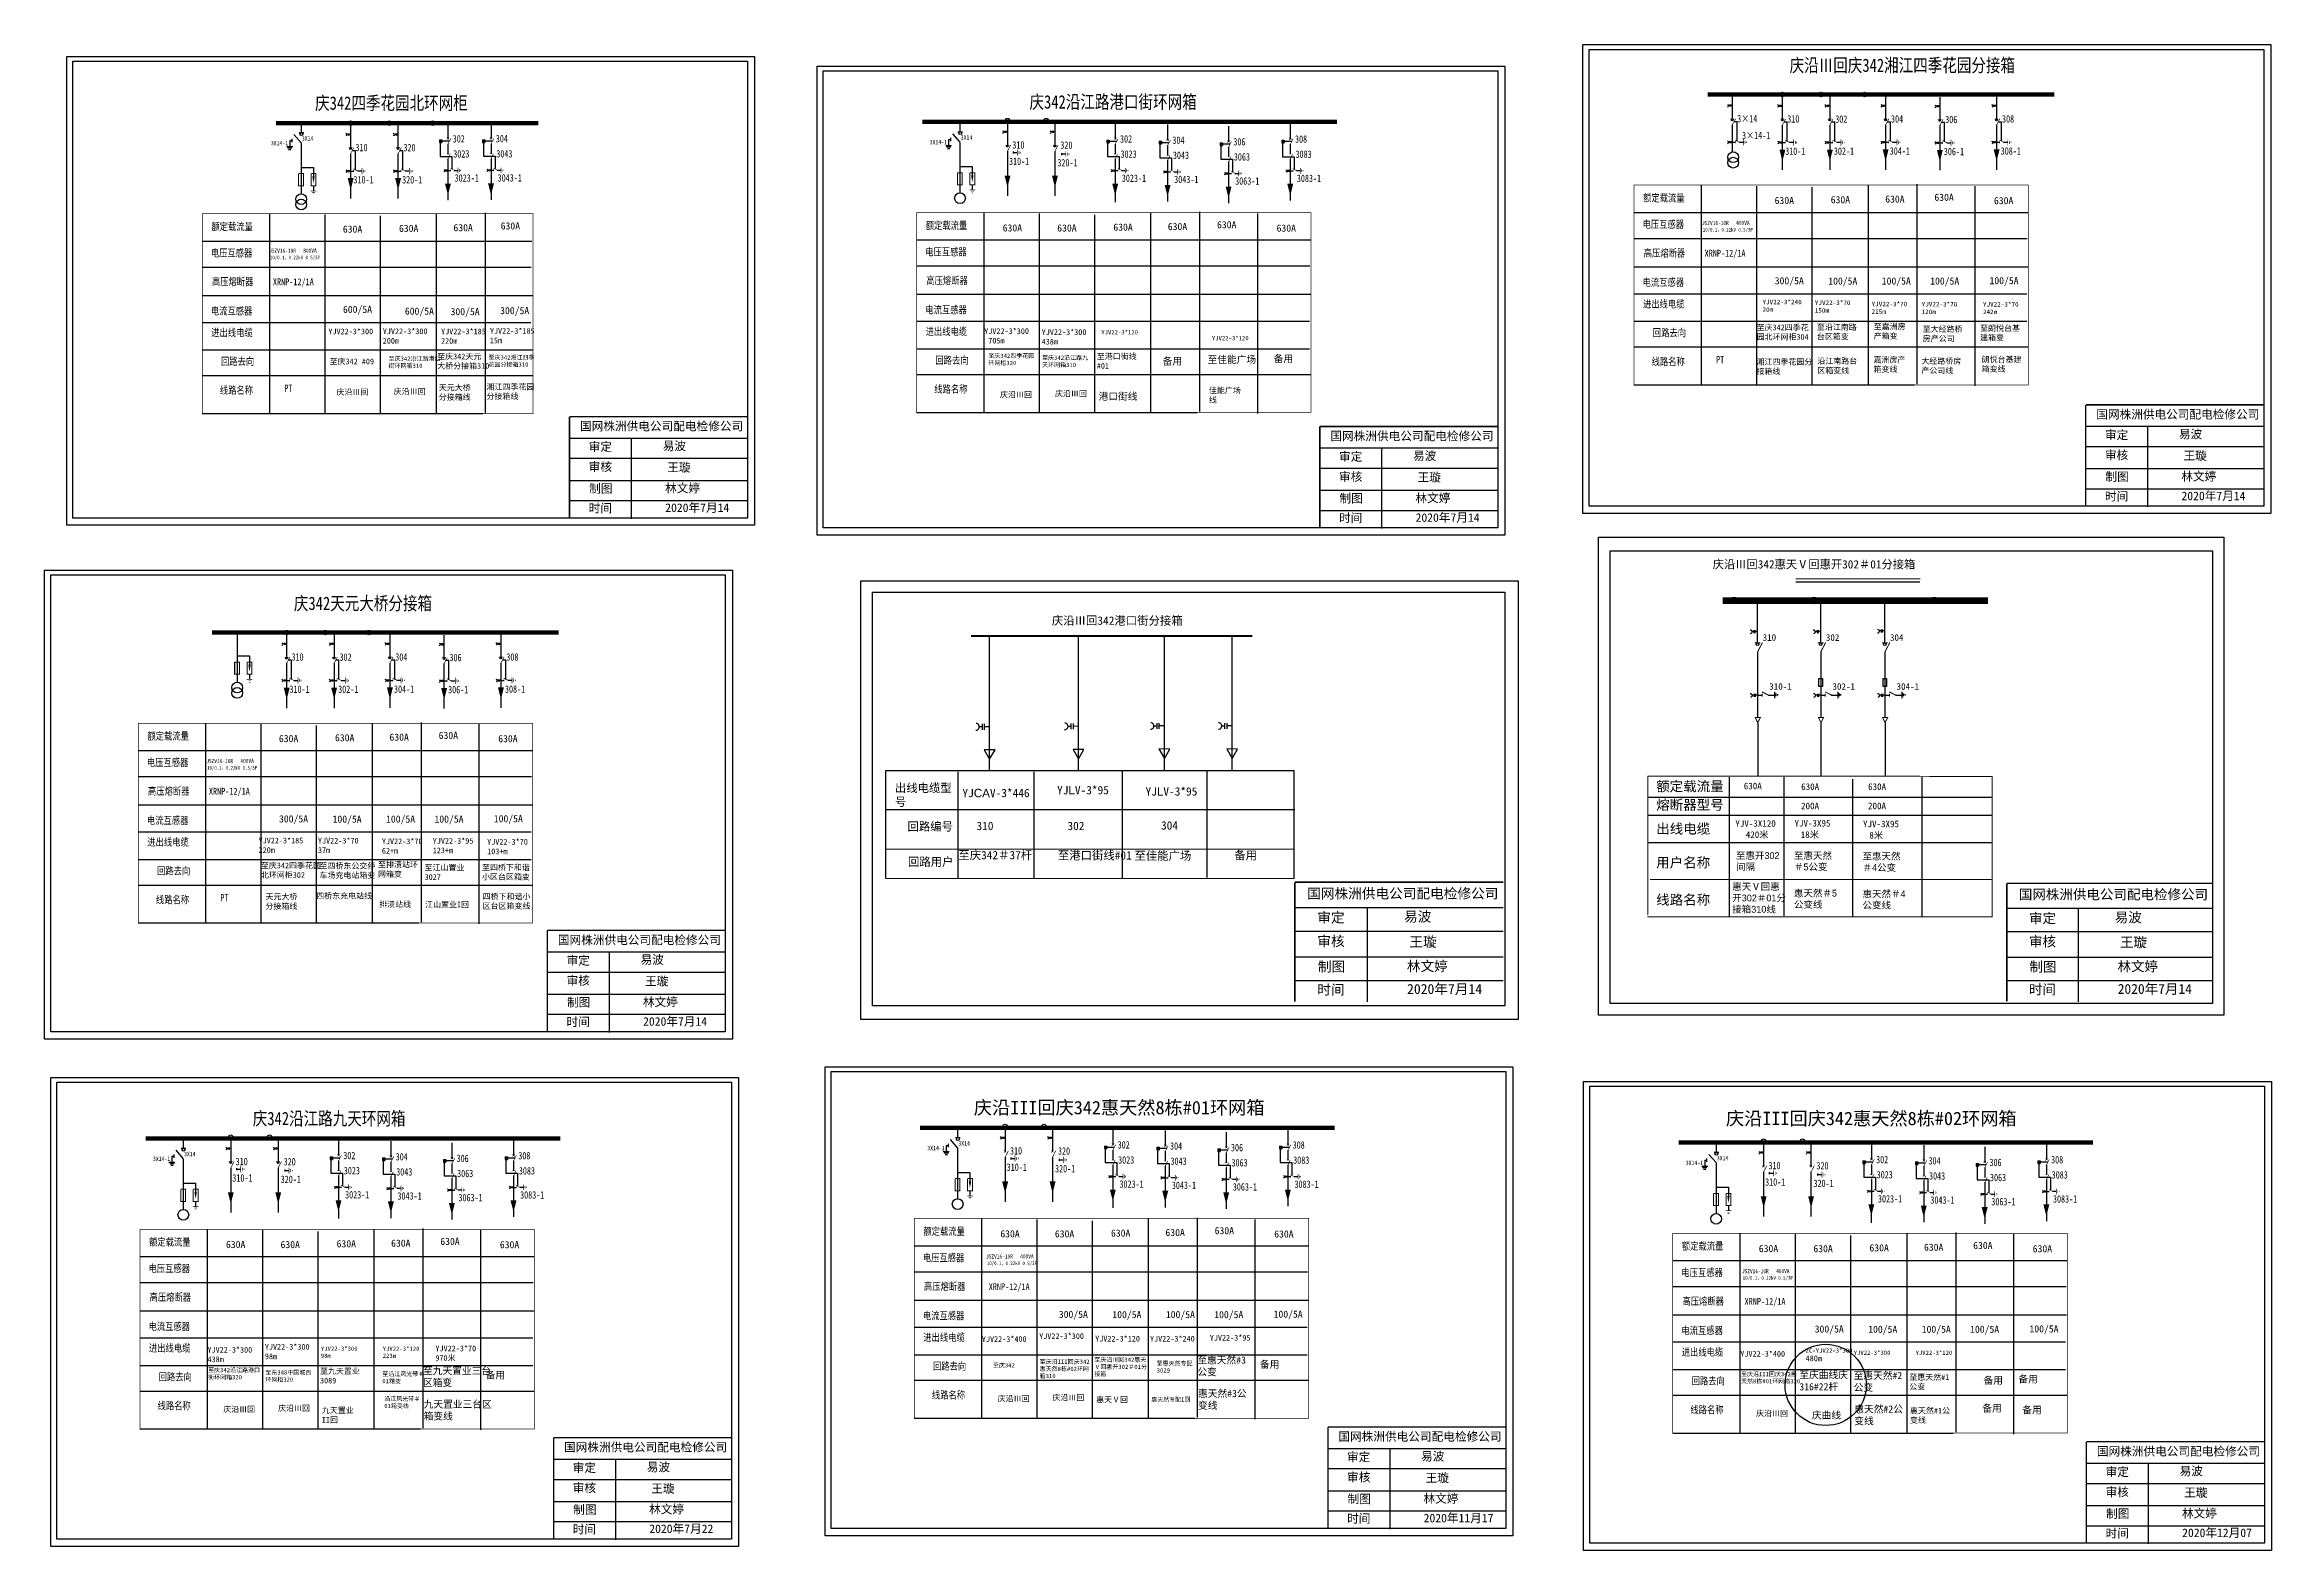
# Model space of a CAD drawing. Extents: x 215 to 997, y -470 to 59.
import ezdxf
from ezdxf.enums import TextEntityAlignment as Align

# ---------------------------------------------------------------- set-up
doc = ezdxf.new("R2010")
doc.units = 0
doc.header["$LTSCALE"] = 0.774411
doc.linetypes.add('HIDDEN', pattern=[0.375, 0.25, -0.125])
doc.layers.get('0').update_dxf_attribs({"linetype": 'CONTINUOUS'})
doc.layers.add('1', color=7, linetype='CONTINUOUS')
doc.layers.add('F11', color=7, linetype='CONTINUOUS')
doc.layers.add('粗实线', color=7, linetype='CONTINUOUS', lineweight=30)
doc.styles.add('HZ', font='simkai_0.ttf')
doc.styles.add('ST', font='', dxfattribs={"width": 0.8})
doc.styles.get("Standard").update_dxf_attribs({"font": '', "height": 2.5})
doc.styles.add('STYLE1', font='txt.shx', dxfattribs={"height": 2.6})
doc.styles.add('字体', font='simkai_0.ttf', dxfattribs={"height": 2.5})
doc.styles.add('宋体', font='', dxfattribs={"width": 0.65})
doc.styles.get('ST').set_extended_font_data('SimSun')
doc.styles.get('Standard').set_extended_font_data('SimSun')
doc.styles.get('宋体').set_extended_font_data('SimSun')

msp = doc.modelspace()

# ---------------------------------------------------------------- texts
at = {"color": 0, "style": '宋体', "width": 0.8}
for s, height, p in [('3X14-1', 1.548, (297.58, 23.69)), ('3X14', 1.548, (307.47, 25.35)), ('3X14-1', 1.548, (528.91, 24.02)), ('3X14', 1.548, (538.81, 25.68)), ('XRNP-12/1A', 2.4, (805.16, -15.39)), ('XRNP-12/1A', 2.4, (302.44, -25.44)), ('XRNP-12/1A', 2.4, (279.98, -204.29)), ('3X14-1', 1.548, (528.08, -329.12)), ('3X14', 1.548, (537.98, -327.46)), ('3X14-1', 1.548, (256.19, -332.87)), ('3X14', 1.548, (266.09, -331.21)), ('3X14-1', 1.548, (794.4, -334.3)), ('3X14', 1.548, (804.3, -332.64)), ('XRNP-12/1A', 2.4, (553.79, -378.24)), ('XRNP-12/1A', 2.4, (819.19, -383.39))]:
    msp.add_text(s, height=height, dxfattribs=at).set_placement(p, align=Align.CENTER)
for s, height, p in [('庆沿Ⅲ回342惠天Ⅴ回惠开302＃01分接箱', 2.8986, (800.81, -124.88)), ('庆沿Ⅲ回342港口街分接箱', 2.9305, (568.77, -144.67)), ('310', 2.319, (818.35, -150.29)), ('302', 2.319, (840.55, -150.29)), ('304', 2.319, (863.06, -150.29)), ('310-1', 2.319, (820.67, -167.48)), ('302-1', 2.319, (842.87, -167.48)), ('304-1', 2.319, (865.38, -167.48)), ('630A', 2.319, (811.73, -202.41)), ('630A', 2.319, (831.88, -202.64)), ('630A', 2.319, (855.38, -202.64)), ('200A', 2.319, (831.84, -209.4)), ('200A', 2.319, (855.35, -209.4)), ('YJV-3X120', 2.319, (808.76, -215.58)), ('420米', 2.319, (812.43, -219.48)), ('YJV-3X95', 2.319, (829.53, -215.48)), ('18米', 2.319, (831.73, -219.48)), ('YJV-3X95', 2.319, (853.6, -215.72)), ('8米', 2.319, (855.81, -219.72))]:
    msp.add_text(s, height=height).set_placement(p)
at = {"style": 'HZ'}
for s, p in [('额定载流量', (780.96, -203.1)), ('熔断器型号', (780.96, -209.6)), ('出线电缆', (780.96, -217.98)), ('用户名称', (780.96, -229.86)), ('线路名称', (780.96, -242.92))]:
    msp.add_text(s, height=3.478, dxfattribs=at).set_placement(p)
at = {"color": 0, "linetype": 'Continuous', "attachment_point": 1, "style": '字体'}
for s, insert, char_height, width in [('\\A1;630A', (822.55, 5.55), 2.5, 16.2232), ('\\A1;630A', (842.25, 5.83), 2.5, 16.2232), ('\\A1;630A', (861.38, 6.05), 2.5, 16.2232), ('\\A1;630A', (878.65, 6.68), 2.5, 16.2232), ('\\A1;630A', (899.56, 5.51), 2.5, 16.2232), ('\\A1;630A', (319.83, -4.5), 2.5, 16.2232), ('\\A1;630A', (339.53, -4.22), 2.5, 16.2232), ('\\A1;630A', (358.66, -4), 2.5, 16.2232), ('\\A1;630A', (375.24, -3.37), 2.5, 16.2232), ('\\A1;630A', (551.51, -4.07), 2.5, 16.2232), ('\\A1;630A', (570.66, -4.1), 2.5, 16.2232), ('\\A1;630A', (590.36, -3.81), 2.5, 16.2232), ('\\A1;630A', (609.49, -3.6), 2.5, 16.2232), ('\\A1;630A', (626.77, -2.96), 2.5, 16.2232), ('\\A1;630A', (647.68, -4.14), 2.5, 16.2232), ('\\A1;300/5A', (822.59, -22.63), 2.5, 16.2232), ('\\A1;100/5A', (841.38, -22.72), 2.5, 16.2232), ('\\A1;100/5A', (860.17, -22.71), 2.5, 16.2232), ('\\A1;100/5A', (877.17, -22.71), 2.5, 16.2232), ('\\A1;100/5A', (898, -22.58), 2.5, 16.2232), ('YJV22-3*240\\P20m', (818.3, -30.52), 1.6, 10.9061), ('YJV22-3*70\\P150m', (836.67, -30.78), 1.6, 10.9061), ('YJV22-3*70\\P215m', (856.6, -31.24), 1.6, 10.9061), ('YJV22-3*70\\P120m', (874.18, -31.31), 1.6, 10.9061), ('YJV22-3*70\\P242m', (895.71, -31.34), 1.6, 10.9061), ('\\A1;600/5A', (319.87, -32.68), 2.5, 16.2232), ('\\A1;600/5A', (341.6, -33.29), 2.5, 16.2232), ('\\A1;300/5A', (357.65, -33.46), 2.5, 16.2232), ('\\A1;300/5A', (375.06, -33.1), 2.5, 16.2232), ('{\\fSimSun|b0|i0|c134|p2;至庆342四季花园北环网柜304}', (816.23, -39.25), 2, 18.6079), ('{\\fSimSun|b0|i0|c134|p2;至沿江南路台区箱变}', (837.39, -39.14), 2, 16.1738), ('{\\fSimSun|b0|i0|c134|p2;至嘉洲房产箱变}', (857.36, -38.93), 2, 13.2834), ('YJV22-3*300\\P ', (314.75, -40.67), 2, 13.6326), ('YJV22-3*300\\P200m', (333.84, -40.61), 2, 13.6326), ('YJV22-3*185\\P220m', (354.32, -40.67), 2, 13.6326), ('YJV22-3*185\\P15m', (371.46, -40.48), 2, 13.6326), ('YJV22-3*300\\P 705m', (545.02, -40.56), 2, 13.6326), ('YJV22-3*300\\P438m\\P ', (565.2, -40.91), 2, 13.6326), ('{\\H0.75x;YJV22-3*120}\\P\\P ', (586.13, -41.2), 2, 13.6326), ('{\\H0.75x;YJV22-3*120}\\P\\P ', (624.97, -43.28), 2, 13.6326), ('{\\fSimSun|b0|i0|c134|p2;至大经路桥房产公司}', (874.54, -39.83), 2, 15.3296), ('{\\fSimSun|b0|i0|c134|p2;至朗悦台基建箱变}', (894.7, -39.53), 2, 15.3296), ('至庆342 #09', (315.16, -51.21), 2, 22.1068), ('至庆342天元\\P大桥分接箱310', (352.96, -49.44), 2, 22.1068), ('至庆342湘江四季\\P花园分接箱310', (370.98, -50.03), 1.5, 22.1068), ('{\\fSimSun|b0|i0|c134|p2;至庆}342{\\fSimSun|b0|i0|c134|p2;四季花园}\\P{\\fSimSun|b0|i0|c134|p2;环网柜}320', (546.48, -49.46), 1.5, 22.1068), ('{\\fSimSun|b0|i0|c134|p2;至\\C256;庆\\fKaiTi_GB2312|b0|i0|c134|p49;342\\fSimSun|b0|i0|c134|p2;沿江路九天环网箱310}', (565.36, -50.14), 1.5, 15.7547), ('{\\fSimSun|b0|i0|c134|p2;至港口街线\\P#01}', (584.56, -49.42), 2, 22.1068), ('{\\fSimSun|b0|i0|c134|p2;湘江四季花园分接箱线}', (816.2, -51.35), 2, 22.1068), ('{\\fSimSun|b0|i0|c134|p2;沿江南路台区箱变线}', (837.54, -51.05), 2, 16.1738), ('{\\fSimSun|b0|i0|c134|p2;嘉洲房产箱变线}', (857.27, -50.6), 2, 13.2834), ('{\\fSimSun|b0|i0|c134|p2;大经路桥房产公司线}', (874.09, -51.06), 2, 15.3296), ('{\\fSimSun|b0|i0|c134|p2;朗悦台基建箱变线}', (895.24, -50.5), 2, 15.3296), ('庆沿Ⅲ回', (317.58, -61.96), 2, 22.1068), ('庆沿Ⅲ回', (337.68, -61.74), 2, 22.1068), ('天元大桥\\P分接箱线', (353.49, -60.39), 2, 22.1068), ('湘江四季花园\\P分接箱线', (370.28, -60.1), 2, 22.1068), ('庆沿Ⅲ回', (550.59, -62.85), 2, 22.1068), ('庆沿Ⅲ回', (569.85, -62.48), 2, 22.1068), ('\\A1;630A', (297.37, -183.35), 2.5, 16.2232), ('\\A1;630A', (317.07, -183.07), 2.5, 16.2232), ('\\A1;630A', (336.2, -182.85), 2.5, 16.2232), ('\\A1;630A', (353.47, -182.22), 2.5, 16.2232), ('\\A1;630A', (374.38, -183.39), 2.5, 16.2232), ('\\A1;300/5A', (297.41, -211.54), 2.5, 16.2232), ('\\A1;100/5A', (316.21, -211.63), 2.5, 16.2232), ('\\A1;100/5A', (334.99, -211.61), 2.5, 16.2232), ('\\A1;100/5A', (351.99, -211.61), 2.5, 16.2232), ('\\A1;100/5A', (372.82, -211.48), 2.5, 16.2232), ('YJV22-3*185\\P220m', (290.23, -219.39), 2, 13.6326), ('YJV22-3*70\\P37m\\P ', (311.08, -219.44), 2, 13.6326), ('YJV22-3*70\\P62+m\\P ', (333.53, -219.67), 2, 13.6326), ('YJV22-3*95\\P123+m\\P ', (351.39, -219.51), 2, 13.6326), ('YJV22-3*70\\P103+m\\P ', (370.5, -219.85), 2, 13.6326), ('至庆342四季花园北环网柜302', (291.05, -228.15), 2, 22.1068), ('{\\fSimSun|b0|i0|c134|p2;至四桥东公交停车场充电站箱变}', (311.63, -228.26), 2, 20.8377), ('至排渍站环\\P网箱变', (332.18, -227.83), 2, 22.1068), ('{\\fSimSun|b0|i0|c134|p2;至江山置业}3027', (348.53, -228.88), 2, 17.3576), ('{\\fSimSun|b0|i0|c134|p2;至四桥下和谐小区台区箱变}', (368.69, -228.82), 2, 17.3576), ('天元大桥\\P分接箱线', (292.64, -239.11), 2, 22.1068), ('{\\fSimSun|b0|i0|c134|p2;四桥东充电站线}', (310.48, -238.8), 2, 20.8377), ('排渍站线', (332.58, -241.78), 2, 22.1068), ('江山置业I回', (348.7, -241.86), 2, 22.1068), ('{\\fSimSun|b0|i0|c134|p2;四桥下和谐小区台区箱变线}', (368.89, -239.02), 2, 17.3576), ('\\A1;630A', (550.68, -357.21), 2.5, 16.2232), ('\\A1;630A', (569.83, -357.23), 2.5, 16.2232), ('\\A1;630A', (589.53, -356.95), 2.5, 16.2232), ('\\A1;630A', (608.66, -356.74), 2.5, 16.2232), ('\\A1;630A', (625.94, -356.1), 2.5, 16.2232), ('\\A1;630A', (646.84, -357.27), 2.5, 16.2232), ('\\A1;630A', (278.78, -360.97), 2.5, 16.2232), ('\\A1;630A', (297.94, -360.99), 2.5, 16.2232), ('\\A1;630A', (317.64, -360.7), 2.5, 16.2232), ('\\A1;630A', (336.77, -360.49), 2.5, 16.2232), ('\\A1;630A', (354.04, -359.86), 2.5, 16.2232), ('\\A1;630A', (374.95, -361.03), 2.5, 16.2232), ('\\A1;630A', (817, -362.39), 2.5, 16.2232), ('\\A1;630A', (836.16, -362.41), 2.5, 16.2232), ('\\A1;630A', (855.85, -362.13), 2.5, 16.2232), ('\\A1;630A', (874.99, -361.92), 2.5, 16.2232), ('\\A1;630A', (892.26, -361.28), 2.5, 16.2232), ('\\A1;630A', (913.17, -362.45), 2.5, 16.2232), ('\\A1;300/5A', (571.22, -385.48), 2.5, 16.2232), ('\\A1;100/5A', (590.01, -385.57), 2.5, 16.2232), ('\\A1;100/5A', (608.8, -385.56), 2.5, 16.2232), ('\\A1;100/5A', (625.79, -385.56), 2.5, 16.2232), ('\\A1;100/5A', (646.63, -385.43), 2.5, 16.2232), ('\\A1;300/5A', (836.62, -390.63), 2.5, 16.2232), ('\\A1;100/5A', (855.41, -390.72), 2.5, 16.2232), ('\\A1;100/5A', (874.2, -390.71), 2.5, 16.2232), ('\\A1;100/5A', (891.19, -390.71), 2.5, 16.2232), ('\\A1;100/5A', (912.03, -390.58), 2.5, 16.2232), ('YJV22-3*300\\P438m\\P ', (272.3, -398.18), 2, 13.6326), ('YJV22-3*300\\P98m\\P ', (292.44, -397.14), 2, 13.6326), ('{\\H0.75x;YJV22-3*300\\P98m\\P} ', (312.11, -398.03), 2, 13.6326), ('{\\H0.75x;YJV22-3*120\\P223m\\P} ', (333.82, -398.04), 2, 13.6326), ('{\\fSimSun|b0|i0|c134|p2;YJV22-3*400} ', (544.19, -394.42), 2, 13.6326), ('{\\fSimSun|b0|i0|c134|p2;YJV22-3*300\\P} ', (564.33, -393.38), 2, 13.6326), ('{\\fSimSun|b0|i0|c134|p2;YJV22-3*120 }', (584, -394.27), 2, 13.6326), ('{\\fSimSun|b0|i0|c134|p2;YJV22-3*240 }', (603.23, -394.28), 2, 13.6326), ('{\\fSimSun|b0|i0|c134|p2;\\H0.75x;ZC-YJV22-3*300\\P\\H1.333x;480m}', (833.46, -398.68), 2, 13.6326), ('{\\fSimSun|b0|i0|c134|p2;至东}348{\\fSimSun|b0|i0|c134|p2;中国城西环网柜320}', (292.61, -406.37), 1.5, 15.7547), ('{\\fSimSun|b0|i0|c134|p2;至\\C7;九天置业\\P3089}', (311.8, -405.65), 2, 22.1068), ('{\\fSimSun|b0|i0|c134|p2;至\\C256;庆沿III回庆342惠天然8栋#02环网箱310}', (564.5, -402.61), 1.5, 18.2125), ('{\\fSimSun|b0|i0|c134|p2;至\\C7;庆沿Ⅲ回342惠天Ⅴ回惠开302＃01分接箱}', (583.7, -401.89), 1.5, 19.3544), ('{\\fSimSun|b0|i0|c134|p2;至\\C256;惠天然专配3029}', (605.57, -403.18), 1.5, 12.9166), ('{\\fSimSun|b0|i0|c134|p2;YJV22-3*400} ', (810.51, -399.6), 2, 13.6326), ('{\\fSimSun|b0|i0|c134|p2;\\H0.75x;YJV22-3*300\\P} ', (850.32, -399.45), 2, 13.6326), ('{\\fSimSun|b0|i0|c134|p2;\\H0.75x;YJV22-3*120\\P\\H1.333x; }', (872.03, -399.46), 2, 13.6326), ('{\\fSimSun|b0|i0|c134|p2;至\\C256;沿江风光带＃\\fKaiTi_GB2312|b0|i0|c134|p49;01\\fSimSun|b0|i0|c134|p2;箱变}', (333.68, -406.93), 1.5, 12.9166), ('庆沿Ⅲ回', (277.83, -419.08), 2, 22.1068), ('庆沿Ⅲ回', (297.09, -418.71), 2, 22.1068), ('{\\fSimSun|b0|i0|c134|p2;\\C256;沿江风光带＃\\fKaiTi_GB2312|b0|i0|c134|p49;01\\fSimSun|b0|i0|c134|p2;箱变\\C0;线}', (334.36, -415.62), 1.5, 12.7226), ('庆沿Ⅲ回', (549.73, -415.32), 2, 22.1068), ('庆沿Ⅲ回', (568.98, -414.96), 2, 22.1068), ('{\\fSimSun|b0|i0|c134|p2;\\C256;惠天然专配I回}', (603.66, -415.87), 1.5, 14.4181), ('庆沿Ⅲ回', (816.05, -420.5), 2, 22.1068)]:
    msp.add_mtext(s, dxfattribs=dict(at, insert=insert, char_height=char_height, width=width))
at = {"color": 0, "char_height": 1.5, "attachment_point": 1, "style": '字体'}
for s, insert, width in [('{\\fSimSun|b0|i0|c134|p2;至庆}342{\\fSimSun|b0|i0|c134|p2;沿江路港口街环网箱310}', (335.88, -50.44), 16.3338), ('{\\fSimSun|b0|i0|c134|p2;至庆}342{\\fSimSun|b0|i0|c134|p2;沿江路港口街环网箱320}', (272.53, -405.54), 16.3338), ('{\\fSimSun|b0|i0|c134|p2;至庆}342', (548.06, -403.85), 16.3338), ('{\\fSimSun|b0|i0|c134|p2;至\\C256;庆沿III回庆342惠天然8栋#01环网箱\\C0;320}', (810.74, -406.96), 18.43)]:
    msp.add_mtext(s, dxfattribs=dict(at, insert=insert, width=width))
at = {"char_height": 2.5, "width": 23.8121, "attachment_point": 1, "style": '字体'}
for s, insert in [('{\\fSimSun|b0|i0|c134|p2;备用}', (607.7, -50.87)), ('{\\fSimSun|b0|i0|c134|p2;至佳能广场}', (623.44, -50.3)), ('{\\fSimSun|b0|i0|c134|p2;备用}', (646.66, -49.97)), ('{\\fSimSun|b0|i0|c134|p2;备用}', (369.95, -406.8)), ('{\\fSimSun|b0|i0|c134|p2;备用}', (641.84, -403.04)), ('{\\fSimSun|b0|i0|c134|p2;至庆曲线庆316#22杆}', (831.23, -406.72)), ('{\\fSimSun|b0|i0|c134|p2;备用}', (895.9, -408.67)), ('{\\fSimSun|b0|i0|c134|p2;备用}', (908.16, -408.22)), ('{\\fSimSun|b0|i0|c134|p2;庆曲线}', (835.66, -420.87)), ('{\\fSimSun|b0|i0|c134|p2;备用}', (895.49, -418.43)), ('{\\fSimSun|b0|i0|c134|p2;备用}', (909.53, -419.04))]:
    msp.add_mtext(s, dxfattribs=dict(at, insert=insert))
at = {"color": 0, "width": 21.5534, "attachment_point": 1}
for s, insert, char_height in [('{\\C256;佳能广场\\P}线', (623.91, -61.36), 2), ('港口街线', (585.18, -63.2), 2.5), ('{\\C7;九天置业\\P}II回', (312.43, -419.43), 2), ('{\\C7;惠天Ⅴ回}', (584.32, -415.67), 2)]:
    msp.add_mtext(s, dxfattribs=dict(at, insert=insert, char_height=char_height))
at = {"linetype": 'Continuous', "attachment_point": 1}
for s, insert, char_height, width, style in [('国网株洲供电公司配电检修公司', (935.47, -69.3), 3, 82.0179, '字体'), ('国网株洲供电公司配电检修公司', (403.1, -73.44), 3, 82.0179, '字体'), ('国网株洲供电公司配电检修公司', (666.56, -76.9), 3, 82.0179, '字体'), ('审定', (938.53, -76.51), 3, 23.4615, '字体'), ('{\\fSimSun|b0|i0|c134|p2;易波}', (964.5, -76.23), 3, 23.4615, '字体'), ('审定', (406.15, -80.65), 3, 23.4615, '字体'), ('{\\fSimSun|b0|i0|c134|p2;易波}', (432.13, -80.38), 3, 23.4615, '字体'), ('审定', (669.62, -84.11), 3, 23.4615, '字体'), ('{\\fSimSun|b0|i0|c134|p2;易波}', (695.59, -83.83), 3, 23.4615, '字体'), ('审核', (938.53, -83.57), 3, 23.4615, '字体'), ('{\\fSimSun|b0|i0|c134|p2;王璇}', (966.11, -83.78), 3, 33.0539, '字体'), ('审核', (406.15, -87.72), 3, 23.4615, '字体'), ('{\\fSimSun|b0|i0|c134|p2;王璇}', (433.73, -87.92), 3, 33.0539, '字体'), ('审核', (669.62, -91.17), 3, 23.4615, '字体'), ('{\\fSimSun|b0|i0|c134|p2;王璇}', (697.19, -91.38), 3, 33.0539, '字体'), ('制图', (938.69, -91.19), 3, 23.4615, '字体'), ('{\\fSimSun|b0|i0|c134|p2;林文婷}', (965.34, -91.06), 3, 23.4615, '字体'), ('制图', (406.32, -95.34), 3, 23.4615, '字体'), ('{\\fSimSun|b0|i0|c134|p2;林文婷}', (432.96, -95.2), 3, 23.4615, '字体'), ('2020{\\fSimSun|b0|i0|c134|p2;年}7{\\fSimSun|b0|i0|c134|p2;月14}', (433.03, -102.05), 3, 23.4615, '字体'), ('制图', (669.78, -98.79), 3, 23.4615, '字体'), ('{\\fSimSun|b0|i0|c134|p2;林文婷}', (696.42, -98.66), 3, 23.4615, '字体'), ('时间', (938.53, -98.08), 3, 23.4615, '字体'), ('2020{\\fSimSun|b0|i0|c134|p2;年}7{\\fSimSun|b0|i0|c134|p2;月14}', (965.41, -97.91), 3, 23.4615, '字体'), ('时间', (406.15, -102.22), 3, 23.4615, '字体'), ('时间', (669.62, -105.67), 3, 23.4615, '字体'), ('2020{\\fSimSun|b0|i0|c134|p2;年}7{\\fSimSun|b0|i0|c134|p2;月14}', (696.49, -105.51), 3, 23.4615, '字体'), ('{\\f\uffbfﾬￌﾣﾤ_GB2312|b0|i0|c134|p49;至惠开302间隔}', (808.98, -224.49), 2.3809, 15.8662, 'STYLE1'), ('{\\f\uffbfﾬￌﾣﾤ_GB2312|b0|i0|c134|p49;至惠天然＃5公变}', (829.34, -224.49), 2.3809, 15.8662, 'STYLE1'), ('{\\f\uffbfﾬￌﾣﾤ_GB2312|b0|i0|c134|p49;至惠天然＃4公变}', (853.42, -224.72), 2.3809, 15.8662, 'STYLE1'), ('国网株洲供电公司配电检修公司', (658.41, -237.22), 3.5166, 96.1401, '字体'), ('{\\f\uffbfﾬￌﾣﾤ_GB2312|b0|i0|c134|p49;惠天Ⅴ回惠开302＃01分接箱310线}', (807.67, -235.4), 2.3809, 19.1055, 'STYLE1'), ('{\\f\uffbfﾬￌﾣﾤ_GB2312|b0|i0|c134|p49;惠天然＃5公变线}', (829.34, -237.69), 2.3809, 15.8662, 'STYLE1'), ('{\\f\uffbfﾬￌﾣﾤ_GB2312|b0|i0|c134|p49;惠天然＃4公变线}', (853.42, -237.93), 2.3809, 15.8662, 'STYLE1'), ('国网株洲供电公司配电检修公司', (908.31, -237.57), 3.4783, 95.095, '字体'), ('审定', (661.99, -245.67), 3.517, 27.5012, '字体'), ('{\\fSimSun|b0|i0|c134|p2;易波}', (692.44, -245.35), 3.5166, 27.5012, '字体'), ('审定', (911.86, -245.93), 3.478, 27.2022, '字体'), ('{\\fSimSun|b0|i0|c134|p2;易波}', (941.97, -245.61), 3.4783, 27.2022, '字体'), ('国网株洲供电公司配电检修公司', (395.31, -253.81), 3, 82.0179, '字体'), ('审核', (661.99, -253.96), 3.517, 27.5012, '字体'), ('{\\fSimSun|b0|i0|c134|p2;王璇}', (694.32, -254.19), 3.5166, 38.7453, '字体'), ('审核', (911.86, -254.12), 3.478, 27.2022, '字体'), ('{\\fSimSun|b0|i0|c134|p2;王璇}', (943.83, -254.36), 3.4783, 38.3241, '字体'), ('审定', (398.37, -261.02), 3, 23.4615, '字体'), ('{\\fSimSun|b0|i0|c134|p2;易波}', (424.34, -260.74), 3, 23.4615, '字体'), ('制图', (662.18, -262.89), 3.517, 27.5012, '字体'), ('{\\fSimSun|b0|i0|c134|p2;林文婷}', (693.41, -262.73), 3.5166, 27.5012, '字体'), ('制图', (912.04, -262.96), 3.478, 27.2022, '字体'), ('{\\fSimSun|b0|i0|c134|p2;林文婷}', (942.94, -262.8), 3.4783, 27.2022, '字体'), ('审核', (398.37, -268.08), 3, 23.4615, '字体'), ('{\\fSimSun|b0|i0|c134|p2;王璇}', (425.95, -268.28), 3, 33.0539, '字体'), ('时间', (661.99, -270.96), 3.517, 27.5012, '字体'), ('2020{\\fSimSun|b0|i0|c134|p2;年}7{\\fSimSun|b0|i0|c134|p2;月14}', (693.5, -270.76), 3.5166, 27.5012, '字体'), ('时间', (911.86, -270.94), 3.478, 27.2022, '字体'), ('2020{\\fSimSun|b0|i0|c134|p2;年}7{\\fSimSun|b0|i0|c134|p2;月14}', (943.02, -270.74), 3.4783, 27.2022, '字体'), ('制图', (398.53, -275.7), 3, 23.4615, '字体'), ('{\\fSimSun|b0|i0|c134|p2;林文婷}', (425.18, -275.57), 3, 23.4615, '字体'), ('时间', (398.37, -282.58), 3, 23.4615, '字体'), ('2020{\\fSimSun|b0|i0|c134|p2;年}7{\\fSimSun|b0|i0|c134|p2;月14}', (425.25, -282.41), 3, 23.4615, '字体'), ('{\\fSimSun|b0|i0|c134|p2;庆沿III回庆342惠天然8栋#01环网箱}', (541.38, -311.81), 4.68, 106.2552, '字体'), ('{\\fSimSun|b0|i0|c134|p2;庆沿III回庆342惠天然8栋#02环网箱}', (805.46, -315.62), 4.68, 106.2552, '字体'), ('{\\fSimSun|b0|i0|c134|p2;国网株洲供电公司配电检修公司}', (669.38, -428.15), 3, 82.0179, '字体'), ('国网株洲供电公司配电检修公司', (397.49, -431.9), 3, 82.0179, '字体'), ('审定', (672.44, -435.36), 3, 23.4615, '字体'), ('{\\fSimSun|b0|i0|c134|p2;易波}', (698.41, -435.08), 3, 23.4615, '字体'), ('{\\fSimSun|b0|i0|c134|p2;国网株洲供电公司配电检修公司}', (935.7, -433.33), 3, 82.0179, '字体'), ('审定', (400.55, -439.11), 3, 23.4615, '字体'), ('{\\fSimSun|b0|i0|c134|p2;易波}', (426.52, -438.84), 3, 23.4615, '字体'), ('审核', (672.44, -442.42), 3, 23.4615, '字体'), ('{\\fSimSun|b0|i0|c134|p2;王璇}', (700.01, -442.63), 3, 33.0539, '字体'), ('审定', (938.76, -440.54), 3, 23.4615, '字体'), ('{\\fSimSun|b0|i0|c134|p2;易波}', (964.73, -440.26), 3, 23.4615, '字体'), ('制图', (400.71, -453.8), 3, 23.4615, '字体'), ('审核', (400.55, -446.18), 3, 23.4615, '字体'), ('{\\fSimSun|b0|i0|c134|p2;林文婷}', (427.35, -453.66), 3, 23.4615, '字体'), ('{\\fSimSun|b0|i0|c134|p2;王璇}', (428.12, -446.38), 3, 33.0539, '字体'), ('制图', (672.6, -450.04), 3, 23.4615, '字体'), ('{\\fSimSun|b0|i0|c134|p2;林文婷}', (699.24, -449.91), 3, 23.4615, '字体'), ('审核', (938.76, -447.6), 3, 23.4615, '字体'), ('{\\fSimSun|b0|i0|c134|p2;王璇}', (966.34, -447.8), 3, 33.0539, '字体'), ('时间', (400.55, -460.68), 3, 23.4615, '字体'), ('时间', (672.44, -456.92), 3, 23.4615, '字体'), ('制图', (938.92, -455.22), 3, 23.4615, '字体'), ('{\\fSimSun|b0|i0|c134|p2;林文婷}', (965.57, -455.09), 3, 23.4615, '字体'), ('时间', (938.76, -462.1), 3, 23.4615, '字体')]:
    msp.add_mtext(s, dxfattribs=dict(at, insert=insert, char_height=char_height, width=width, style=style))
at = {"color": 7, "true_color": 0xffffff, "attachment_point": 1, "style": '字体'}
for s, insert, char_height, width in [('{\\fSimSun|b0|i0|c134|p2;YJV22-3*70\\P970米}', (352.33, -397.71), 2, 23.8121), ('{\\fSimSun|b0|i0|c134|p2;YJV22-3*95}', (624.22, -393.96), 2, 23.8121), ('{\\fSimSun|b0|i0|c134|p2;至九天置业三台区箱变}', (347.98, -405.29), 2.5, 23.8121), ('{\\fSimSun|b0|i0|c134|p2;至惠天然#3\\C0;公\\C7;变}', (619.87, -401.53), 2.5, 20.0073), ('{\\fSimSun|b0|i0|c134|p2;至惠天然#2\\C0;公\\C7;变}', (850.31, -406.97), 2.5, 20.0073), ('{\\fSimSun|b0|i0|c134|p2;\\C7;惠天然#3\\C0;公\\C7;变线}', (620.11, -413.29), 2.5, 20.143), ('{\\fSimSun|b0|i0|c134|p2;至惠天然#1\\C0;公\\C7;变}', (869.84, -407.78), 2, 16.4002), ('{\\fSimSun|b0|i0|c134|p2;九天置业三台区箱变线}', (348.22, -417.05), 2.5, 23.8121), ('{\\fSimSun|b0|i0|c134|p2;\\C7;惠天然#2\\C0;公\\C7;变线}', (850.54, -418.73), 2.5, 20.143), ('{\\fSimSun|b0|i0|c134|p2;\\C7;惠天然#1\\C0;公\\C7;变线}', (870.08, -419.54), 2, 16.5359)]:
    msp.add_mtext(s, dxfattribs=dict(at, insert=insert, char_height=char_height, width=width))
at = {"color": 7, "linetype": 'Continuous', "true_color": 0xffffff, "char_height": 3, "attachment_point": 1, "style": '字体'}
for s, insert, width in [('2020{\\fSimSun|b0|i0|c134|p2;年}7{\\fSimSun|b0|i0|c134|p2;月22}', (427.43, -460.51), 23.4615), ('2020{\\fSimSun|b0|i0|c134|p2;年}11{\\fSimSun|b0|i0|c134|p2;月17}', (699.32, -456.76), 29.6852), ('2020{\\fSimSun|b0|i0|c134|p2;年}12{\\fSimSun|b0|i0|c134|p2;月07}', (965.64, -461.93), 25.0228)]:
    msp.add_mtext(s, dxfattribs=dict(at, insert=insert, width=width))
at = {"layer": '1', "color": 0, "style": 'ST', "width": 0.8}
for s, height, p in [('庆沿Ⅲ回庆342湘江四季花园分接箱', 4.68, (827.82, 49.44)), ('庆342四季花园北环网柜 ', 4.68, (310.08, 36.17)), ('庆342沿江路港口街环网箱 ', 4.68, (560.92, 36.58)), ('3×14', 2.6, (809.41, 31.74)), ('310', 2.6, (826.99, 31.66)), ('302', 2.6, (843.84, 31.6)), ('304', 2.6, (863.42, 31.65)), ('306', 2.6, (882.45, 31.46)), ('308', 2.6, (902.4, 31.65)), ('310', 2.6, (324.26, 21.61)), ('320', 2.6, (341.11, 21.55)), ('302', 2.6, (358.41, 24.67)), ('304', 2.6, (373.53, 24.72)), ('310', 2.6, (554.9, 22.51)), ('320', 2.6, (571.75, 22.45)), ('302', 2.6, (592.7, 24.62)), ('304', 2.6, (611.09, 24.19)), ('306', 2.6, (632.5, 23.63)), ('308', 2.6, (654.15, 24.56)), ('3×14-1', 2.6, (811.12, 25.86)), ('3023', 2.6, (358.6, 19.37)), ('3043', 2.6, (373.71, 19.41)), ('310-1', 2.6, (553.73, 16.75)), ('320-1', 2.6, (570.72, 16.26)), ('3023', 2.6, (592.88, 19.31)), ('3043', 2.6, (611.28, 18.89)), ('3063', 2.6, (632.68, 18.32)), ('3083', 2.6, (654.34, 19.26)), ('310-1', 2.6, (826.26, 20.34)), ('302-1', 2.6, (843.37, 20.34)), ('304-1', 2.6, (862.96, 20.38)), ('306-1', 2.6, (881.98, 20.2)), ('308-1', 2.6, (901.93, 20.38)), ('310-1', 2.6, (323.54, 10.29)), ('320-1', 2.6, (340.65, 10.29)), ('3023-1', 2.6, (359.06, 10.9)), ('3043-1', 2.6, (374.18, 10.94)), ('3023-1', 2.6, (593.35, 10.84)), ('3043-1', 2.6, (611.74, 10.42)), ('3063-1', 2.6, (633.15, 9.85)), ('3083-1', 2.6, (654.8, 10.78)), ('额定载流量', 2.6, (776.39, 3.89)), ('额定载流量', 2.6, (273.66, -6.16)), ('额定载流量', 2.6, (524.5, -5.76)), ('电压互感器', 2.6, (776.19, -5.37)), ('电压互感器', 2.6, (273.47, -15.43)), ('电压互感器', 2.6, (524.3, -15.02)), ('高压熔断器', 2.6, (776.58, -15.44)), ('高压熔断器', 2.6, (273.85, -25.49)), ('高压熔断器', 2.6, (524.69, -25.09)), ('电流互感器', 2.6, (776.21, -25.73)), ('进出线电缆', 2.6, (776.34, -33.33)), ('电流互感器', 2.6, (273.49, -35.78)), ('电流互感器', 2.6, (524.33, -35.38)), ('进出线电缆', 2.6, (273.62, -43.38)), ('进出线电缆', 2.6, (524.46, -42.98)), ('回路去向', 2.6, (779.78, -43.43)), ('回路去向', 2.6, (277.06, -53.48)), ('回路去向', 2.6, (527.9, -53.08)), ('线路名称', 2.6, (779.37, -53.56)), ('PT', 2.6, (802, -52.85)), ('线路名称', 2.6, (276.64, -63.61)), ('PT', 2.6, (299.27, -62.9)), ('线路名称', 2.6, (527.48, -63.21)), ('庆342天元大桥分接箱', 4.68, (302.64, -139.46)), ('310', 2.6, (301.81, -157.24)), ('302', 2.6, (318.66, -157.3)), ('304', 2.6, (338.24, -157.25)), ('306', 2.6, (357.27, -157.44)), ('308', 2.6, (377.22, -157.25)), ('310-1', 2.6, (301.09, -168.56)), ('302-1', 2.6, (318.19, -168.56)), ('304-1', 2.6, (337.78, -168.52)), ('306-1', 2.6, (356.8, -168.7)), ('308-1', 2.6, (376.75, -168.52)), ('额定载流量', 2.6, (251.21, -185.02)), ('电压互感器', 2.6, (251.01, -194.28)), ('高压熔断器', 2.6, (251.4, -204.34)), ('电流互感器', 2.6, (251.04, -214.63)), ('进出线电缆', 2.6, (251.17, -222.23)), ('回路去向', 2.6, (254.61, -232.33)), ('线路名称', 2.6, (254.19, -242.47)), ('PT', 2.6, (276.82, -241.75)), ('庆342沿江路九天环网箱 ', 4.68, (288.2, -320.31)), ('310', 2.6, (554.07, -330.62)), ('320', 2.6, (570.92, -330.68)), ('302', 2.6, (591.87, -328.52)), ('304', 2.6, (610.26, -328.94)), ('306', 2.6, (631.66, -329.51)), ('308', 2.6, (653.32, -328.57)), ('310', 2.6, (282.18, -334.38)), ('320', 2.6, (299.03, -334.44)), ('302', 2.6, (319.98, -332.27)), ('3023', 2.6, (320.16, -337.58)), ('304', 2.6, (338.37, -332.7)), ('3043', 2.6, (338.56, -338)), ('306', 2.6, (359.77, -333.26)), ('3063', 2.6, (359.96, -338.57)), ('308', 2.6, (381.43, -332.33)), ('3083', 2.6, (381.62, -337.64)), ('310-1', 2.6, (552.9, -336.38)), ('320-1', 2.6, (569.89, -336.88)), ('3023', 2.6, (592.05, -333.82)), ('3043', 2.6, (610.45, -334.25)), ('3063', 2.6, (631.85, -334.82)), ('3083', 2.6, (653.51, -333.88)), ('310', 2.6, (820.39, -335.8)), ('320', 2.6, (837.24, -335.86)), ('302', 2.6, (858.19, -333.69)), ('304', 2.6, (876.58, -334.12)), ('306', 2.6, (897.99, -334.69)), ('308', 2.6, (919.64, -333.75)), ('310-1', 2.6, (281.01, -340.14)), ('320-1', 2.6, (298, -340.63)), ('3023-1', 2.6, (320.63, -346.05)), ('3043-1', 2.6, (339.02, -346.48)), ('3083-1', 2.6, (382.08, -346.11)), ('3023-1', 2.6, (592.52, -342.29)), ('3043-1', 2.6, (610.91, -342.72)), ('3063-1', 2.6, (632.32, -343.29)), ('3083-1', 2.6, (653.97, -342.35)), ('310-1', 2.6, (819.23, -341.56)), ('320-1', 2.6, (836.21, -342.05)), ('3023', 2.6, (858.38, -339)), ('3043', 2.6, (876.77, -339.43)), ('3063', 2.6, (898.17, -339.99)), ('3083', 2.6, (919.83, -339.06)), ('3063-1', 2.6, (360.43, -347.04)), ('3023-1', 2.6, (858.84, -347.47)), ('3043-1', 2.6, (877.23, -347.9)), ('3063-1', 2.6, (898.64, -348.47)), ('3083-1', 2.6, (920.29, -347.53)), ('额定载流量', 2.6, (251.78, -362.65)), ('额定载流量', 2.6, (523.67, -358.9)), ('电压互感器', 2.6, (523.47, -368.16)), ('额定载流量', 2.6, (789.99, -364.08)), ('电压互感器', 2.6, (251.58, -371.91)), ('高压熔断器', 2.6, (523.86, -378.22)), ('电压互感器', 2.6, (789.79, -373.34)), ('高压熔断器', 2.6, (251.97, -381.98)), ('高压熔断器', 2.6, (790.18, -383.4)), ('电流互感器', 2.6, (251.61, -392.27)), ('电流互感器', 2.6, (523.5, -388.52)), ('电流互感器', 2.6, (789.82, -393.69)), ('进出线电缆', 2.6, (251.74, -399.87)), ('进出线电缆', 2.6, (523.63, -396.11)), ('进出线电缆', 2.6, (789.95, -401.29)), ('回路去向', 2.6, (527.07, -406.21)), ('回路去向', 2.6, (255.18, -409.97)), ('线路名称', 2.6, (526.65, -416.35)), ('回路去向', 2.6, (793.39, -411.39)), ('线路名称', 2.6, (254.76, -420.1)), ('线路名称', 2.6, (792.97, -421.53))]:
    msp.add_text(s, height=height, dxfattribs=at).set_placement(p)
at = {"layer": 'F11', "lineweight": -3, "attachment_point": 1}
for s, insert, char_height, width in [('出线电缆型号', (513.66, -200.47), 2.925, 21.3037), ('YJ{\\fArial|b0|i0|c0|p32;CA}V-3*446', (537.38, -202.25), 2.9248, 33.9274), ('YJ{\\fArial|b0|i0|c0|p32;L}V-3*95', (570.61, -201.25), 2.9248, 24.5379), ('YJ{\\fArial|b0|i0|c0|p32;L}V-3*95', (601.67, -201.7), 2.9248, 21.4744), ('回路编号', (518.09, -214), 2.925, 16.3172), ('310', (542.31, -213.81), 2.925, 16.3172), ('302', (574.25, -213.81), 2.925, 16.3172), ('304', (607.1, -213.63), 2.925, 16.3172), ('回路用户', (518.26, -226.41), 2.925, 16.3172), ('至庆342＃37杆', (535.95, -224.05), 2.925, 27.6545), ('至港口街线#01', (570.91, -224.16), 2.925, 26.3174), ('至佳能广场', (597.79, -224.28), 2.925, 23.996), ('{\\fSimSun|b0|i0|c134|p32;备用}', (632.81, -224.14), 2.9248, 16.3172)]:
    msp.add_mtext(s, dxfattribs=dict(at, insert=insert, char_height=char_height, width=width))
at = {"layer": '粗实线', "color": 0, "style": '宋体', "width": 0.8}
for s, height, p in [('JSZV16-10R ', 1.443, (802.22, -4.29)), ('10/0.1，0.22kV 0.5/3P', 1.2987, (806.12, -6.6)), ('400VA', 1.443, (811.4, -4.25)), ('JSZV16-10R ', 1.443, (299.12, -14.03)), ('10/0.1，0.22kV 0.5/3P', 1.2987, (303.01, -16.34)), ('800VA', 1.443, (308.29, -13.99)), ('JSZV16-10R ', 1.443, (277.05, -193.2)), ('10/0.1，0.22kV 0.5/3P', 1.2987, (280.94, -195.5)), ('400VA', 1.443, (286.22, -193.15)), ('JSZV16-10R ', 1.443, (550.85, -367.14)), ('400VA', 1.443, (560.03, -367.1)), ('10/0.1，0.22kV 0.5/3P', 1.2987, (554.75, -369.45)), ('JSZV16-10R ', 1.443, (816.25, -372.29)), ('10/0.1，0.22kV 0.5/3P', 1.2987, (820.15, -374.6)), ('400VA', 1.443, (825.43, -372.25))]:
    msp.add_text(s, height=height, dxfattribs=at).set_placement(p, align=Align.CENTER)

# ---------------------------------------------------------------- blocks, each defined once
blk = doc.blocks.new('JD')
for points in [[(-2, 0.2), (-2, -0.2), (2, 0.2), (2, -0.2)], [(1, -1.2), (1, -0.8), (-1, -1.2), (-1, -0.8)], [(-0.5, -1.8), (-0.5, -2.2), (0.5, -1.8), (0.5, -2.2)]]:
    blk.add_trace(points)
blk = doc.blocks.new('接地刀')
at = {"layer": '粗实线', "color": 0}
for p, q in [((15477, 53739), (15565, 53739)), ((15521, 53827), (15521, 53739)), ((15488, 53719), (15553, 53719)), ((15504, 53694), (15537, 53694))]:
    blk.add_line(p, q, dxfattribs=at)
at = {"layer": '粗实线', "color": 0, "linetype": 'HIDDEN'}
blk.add_line((15521, 53827), (15549, 53827), dxfattribs=at)
at = {"layer": '粗实线'}
blk.add_line((15549, 53853), (15549, 53802), dxfattribs=at)

# ---------------------------------------------------------------- linework, layer by layer
at = {"linetype": 'Continuous'}
for p, q in [((931.83, -74.95), (994.2, -74.95)), ((953.48, -74.96), (953.48, -103.29)), ((399.46, -79.09), (461.82, -79.09)), ((421.1, -79.1), (421.1, -107.43)), ((662.92, -82.55), (725.29, -82.55)), ((684.57, -82.56), (684.57, -110.89)), ((931.83, -82.05), (994.2, -82.05)), ((399.46, -86.2), (461.82, -86.2)), ((662.92, -89.65), (725.29, -89.65)), ((931.83, -89.8), (994.2, -89.8)), ((399.46, -93.95), (461.82, -93.95)), ((399.46, -101.05), (461.82, -101.05)), ((662.92, -97.4), (725.29, -97.4)), ((931.83, -96.91), (994.2, -96.91)), ((662.92, -104.5), (725.29, -104.5)), ((822.49, -168.17), (822.49, -170.38)), ((823.01, -168.74), (823.01, -169.76)), ((823.52, -169.03), (823.52, -169.51)), ((844.69, -168.17), (844.69, -170.38)), ((845.2, -168.74), (845.2, -169.76)), ((845.71, -169.03), (845.71, -169.51)), ((867.2, -168.17), (867.2, -170.38)), ((867.72, -168.74), (867.72, -169.76)), ((868.23, -169.03), (868.23, -169.51)), ((816.64, -179.18), (816.64, -197.79)), ((838.83, -179.18), (838.83, -197.79)), ((861.35, -179.18), (861.35, -197.79)), ((654.14, -243.85), (727.25, -243.85)), ((679.52, -243.86), (679.52, -277.07)), ((904.09, -244.12), (976.4, -244.12)), ((929.19, -244.13), (929.19, -276.98)), ((654.14, -252.17), (727.25, -252.17)), ((904.09, -252.36), (976.4, -252.36)), ((391.67, -259.46), (454.04, -259.46)), ((413.32, -259.47), (413.32, -287.8)), ((654.14, -261.26), (727.25, -261.26)), ((904.09, -261.35), (976.4, -261.35)), ((391.67, -266.56), (454.04, -266.56)), ((654.14, -269.59), (727.25, -269.59)), ((904.09, -269.58), (976.4, -269.58)), ((391.67, -274.31), (454.04, -274.31)), ((391.67, -281.41), (454.04, -281.41)), ((393.85, -437.55), (456.22, -437.55)), ((415.5, -437.56), (415.5, -465.89)), ((665.74, -433.8), (728.11, -433.8)), ((687.39, -433.81), (687.39, -462.14)), ((393.85, -444.66), (456.22, -444.66)), ((665.74, -440.9), (728.11, -440.9)), ((932.06, -438.98), (994.43, -438.98)), ((953.71, -438.99), (953.71, -467.32)), ((393.85, -452.41), (456.22, -452.41)), ((665.74, -448.65), (728.11, -448.65)), ((932.06, -446.08), (994.43, -446.08)), ((393.85, -459.51), (456.22, -459.51)), ((665.74, -455.75), (728.11, -455.75)), ((932.06, -453.83), (994.43, -453.83)), ((932.06, -460.93), (994.43, -460.93))]:
    msp.add_line(p, q, dxfattribs=at)
for p, q in [((816.48, -136.43), (816.48, -150.93)), ((838.68, -136.43), (838.68, -150.93)), ((861.19, -136.43), (861.19, -150.93)), ((816.55, -154.1), (816.55, -177.2)), ((838.74, -154.1), (838.74, -177.2)), ((861.26, -154.1), (861.26, -177.2)), ((816.55, -169.35), (818.15, -169.35)), ((820.25, -169.31), (822.43, -169.31)), ((838.74, -169.35), (840.35, -169.35)), ((842.45, -169.31), (844.63, -169.31)), ((861.26, -169.35), (862.86, -169.35)), ((864.96, -169.31), (867.14, -169.31)), ((806.58, -198.11), (806.58, -247.17)), ((825.8, -198.11), (825.8, -246.85)), ((849.95, -198.83), (849.95, -247.04)), ((874.29, -198.11), (874.29, -247.22)), ((777.87, -205.12), (898.84, -205.12)), ((778.2, -211.49), (898.84, -211.49)), ((778.2, -221.07), (898.84, -221.07))]:
    msp.add_line(p, q)
for points in [[(222.86, 54.9), (464.39, 54.9), (464.39, -109.74), (222.86, -109.74)], [(755.24, 59.05), (996.77, 59.05), (996.77, -105.6), (755.24, -105.6)], [(757.42, 57.36), (994.27, 57.36), (994.27, -103.06), (757.42, -103.06)], [(225.04, 53.22), (461.89, 53.22), (461.89, -107.21), (225.04, -107.21)], [(486.33, 51.45), (727.86, 51.45), (727.86, -113.2), (486.33, -113.2)], [(488.51, 49.76), (725.35, 49.76), (725.35, -110.66), (488.51, -110.66)], [(760.74, -113.94), (980.3, -113.94), (980.3, -281.68), (760.74, -281.68)], [(976.27, -277.65), (764.77, -277.65), (764.77, -118.64), (976.27, -118.64)], [(215.08, -125.46), (456.61, -125.46), (456.61, -290.11), (215.08, -290.11)], [(217.26, -127.15), (454.11, -127.15), (454.11, -287.57), (217.26, -287.57)], [(501.75, -129.19), (732.55, -129.19), (732.55, -283.17), (501.75, -283.17)], [(727.8, -278.42), (505.82, -278.42), (505.82, -133.26), (727.8, -133.26)], [(838.12, -163.51), (839.36, -163.51), (839.36, -166.27), (838.12, -166.27)], [(860.63, -163.51), (861.87, -163.51), (861.87, -166.27), (860.63, -166.27)], [(217.26, -303.56), (458.79, -303.56), (458.79, -468.2), (217.26, -468.2)], [(489.15, -299.8), (730.68, -299.8), (730.68, -464.45), (489.15, -464.45)], [(491.33, -301.49), (728.18, -301.49), (728.18, -461.91), (491.33, -461.91)], [(219.44, -305.24), (456.28, -305.24), (456.28, -465.67), (219.44, -465.67)], [(755.47, -304.98), (997, -304.98), (997, -469.63), (755.47, -469.63)], [(757.65, -306.67), (994.5, -306.67), (994.5, -467.09), (757.65, -467.09)]]:
    msp.add_lwpolyline(points, close=True, dxfattribs=at)
for points, const_width in [([(931.8, -67.44), (931.8, -103.17)], 0.5), ([(931.83, -67.44), (994.2, -67.44)], 0.5), ([(399.42, -71.59), (399.42, -107.32)], 0.5), ([(399.46, -71.59), (461.82, -71.59)], 0.5), ([(662.88, -75.04), (662.88, -110.77)], 0.5), ([(662.92, -75.04), (725.29, -75.04)], 0.5), ([(654.1, -235.05), (654.1, -276.93)], 0.586), ([(654.14, -235.05), (727.25, -235.05)], 0.586), ([(904.05, -235.42), (904.05, -276.85)], 0.58), ([(904.09, -235.42), (976.4, -235.42)], 0.58), ([(391.64, -251.95), (391.64, -287.68)], 0.5), ([(391.67, -251.95), (454.04, -251.95)], 0.5), ([(393.81, -430.05), (393.81, -465.78)], 0.5), ([(393.85, -430.05), (456.22, -430.05)], 0.5), ([(665.7, -426.29), (665.7, -462.02)], 0.5), ([(665.74, -426.29), (728.11, -426.29)], 0.5), ([(932.03, -431.47), (932.03, -467.2)], 0.5), ([(932.06, -431.47), (994.43, -431.47)], 0.5)]:
    msp.add_lwpolyline(points, dxfattribs=dict(at, const_width=const_width))
for points, const_width in [([(829.95, -128.56), (873.77, -128.56)], 0.348), ([(804.31, -136.14), (897.48, -136.14)], 2.32), ([(815.52, -150.98), (817.57, -150.98)], 0.348), ([(816.55, -154.19), (818.29, -150.89)], 0.348), ([(837.72, -150.98), (839.77, -150.98)], 0.348), ([(838.74, -154.19), (840.48, -150.89)], 0.348), ([(860.23, -150.98), (862.28, -150.98)], 0.348), ([(861.26, -154.19), (863, -150.89)], 0.348), ([(818.06, -168.2), (820.38, -169.35)], 0.348), ([(818.15, -168.82), (818.15, -169.89)], 0.348), ([(840.26, -168.2), (842.58, -169.35)], 0.348), ([(840.35, -168.82), (840.35, -169.89)], 0.348), ([(862.77, -168.2), (865.09, -169.35)], 0.348), ([(862.86, -168.82), (862.86, -169.89)], 0.348), ([(815.77, -177.24), (817.54, -177.24), (816.63, -179.03), (815.77, -177.24)], 0.348), ([(837.96, -177.24), (839.73, -177.24), (838.83, -179.03), (837.96, -177.24)], 0.348), ([(860.47, -177.24), (862.25, -177.24), (861.34, -179.03), (860.47, -177.24)], 0.348), ([(777.94, -197.77), (898.95, -197.88)], 0.348), ([(778.03, -246.52), (778.04, -197.88)], 0.348), ([(898.94, -197.88), (898.94, -247.34)], 0.348), ([(898.84, -234.11), (778.8, -234.11)], 0.348), ([(898.95, -247.19), (777.87, -247.19)], 0.348)]:
    msp.add_lwpolyline(points, dxfattribs=dict(const_width=const_width))
for points in [[(829.95, -129.63), (873.56, -129.63)], [(815.3, -146.98), (814.57, -146.98)], [(815.3, -146.49), (815.3, -147.55)], [(815.63, -146.49), (815.63, -147.55)], [(816.47, -146.98), (815.63, -146.98)], [(837.5, -146.98), (836.77, -146.98)], [(837.5, -146.49), (837.5, -147.55)], [(837.83, -146.49), (837.83, -147.55)], [(838.67, -146.98), (837.83, -146.98)], [(860, -146.83), (859.27, -146.83)], [(860, -146.34), (860, -147.4)], [(860.33, -146.34), (860.33, -147.4)], [(861.17, -146.83), (860.33, -146.83)], [(815.38, -169.34), (814.65, -169.34)], [(815.38, -168.85), (815.38, -169.91)], [(815.7, -168.85), (815.7, -169.91)], [(816.55, -169.34), (815.7, -169.34)], [(837.57, -169.34), (836.84, -169.34)], [(837.57, -168.85), (837.57, -169.91)], [(837.9, -168.85), (837.9, -169.91)], [(838.74, -169.34), (837.9, -169.34)], [(860.09, -169.34), (859.35, -169.34)], [(860.09, -168.85), (860.09, -169.91)], [(860.41, -168.85), (860.41, -169.91)], [(861.25, -169.34), (860.41, -169.34)]]:
    msp.add_lwpolyline(points)
for points in [[(813.95, -146.38, -0.877934), (813.97, -147.79)], [(836.14, -146.38, -0.877934), (836.17, -147.79)], [(858.64, -146.23, -0.877934), (858.67, -147.64)], [(814.02, -168.74, -0.877934), (814.05, -170.15)], [(836.22, -168.74, -0.877934), (836.25, -170.15)], [(858.73, -168.74, -0.877934), (858.76, -170.15)]]:
    msp.add_lwpolyline(points, format="xyb")
for centre, radius in [((808.37, -136.16), 1.15), ((836.33, -136.16), 1.15), ((836.44, -136.16), 1.15), ((878.69, -136.16), 1.15), ((816.55, -151.47), 0.446), ((838.74, -151.47), 0.446), ((861.26, -151.47), 0.446)]:
    msp.add_circle(centre, radius)
at = {"color": 1, "linetype": 'Continuous'}
msp.add_circle((840.5, -411.5), 14.27, dxfattribs=at)
at = {"layer": '1', "color": 0}
for p, q in [((807.67, 40.81), (807.67, 32.98)), ((825.25, 40.73), (825.25, 32.9)), ((841.9, 40.73), (841.9, 32.9)), ((861.49, 40.78), (861.49, 32.94)), ((880.51, 40.59), (880.51, 32.76)), ((900.46, 40.78), (900.46, 32.94)), ((356.73, 31.44), (356.73, 26.03)), ((371.85, 31.48), (371.85, 26.07)), ((553.16, 31.59), (553.16, 23.75)), ((569.81, 31.59), (569.81, 23.75)), ((591.02, 31.38), (591.02, 25.98)), ((652.47, 31.33), (652.47, 25.92)), ((305.16, 24.35), (305.16, 6.58)), ((322.52, 30.68), (322.52, 22.85)), ((339.18, 30.68), (339.18, 22.85)), ((353.78, 25.55), (353.78, 24.63)), ((353.78, 25.55), (354.61, 25.55)), ((353.78, 24.63), (354.61, 24.63)), ((357.15, 25.07), (354.05, 25.07)), ((354.05, 25.07), (354.05, 19.79)), ((354.61, 25.55), (354.61, 24.63)), ((356.73, 24.14), (356.73, 20.72)), ((368.9, 25.59), (368.9, 24.67)), ((368.9, 25.59), (369.73, 25.59)), ((368.9, 24.67), (369.73, 24.67)), ((372.26, 25.11), (369.16, 25.11)), ((369.16, 25.11), (369.16, 19.84)), ((369.73, 25.59), (369.73, 24.67)), ((371.85, 24.19), (371.85, 20.76)), ((536.5, 24.68), (536.5, 6.91)), ((588.07, 25.5), (588.07, 24.58)), ((588.07, 25.5), (588.9, 25.5)), ((588.07, 24.58), (588.9, 24.58)), ((591.44, 25.02), (588.33, 25.02)), ((588.33, 25.02), (588.33, 19.74)), ((588.9, 25.5), (588.9, 24.58)), ((591.02, 24.09), (591.02, 20.66)), ((606.46, 25.07), (606.46, 24.15)), ((606.46, 25.07), (607.29, 25.07)), ((606.46, 24.15), (607.29, 24.15)), ((609.83, 24.59), (606.73, 24.59)), ((606.73, 24.59), (606.73, 19.32)), ((607.29, 25.07), (607.29, 24.15)), ((609.41, 30.96), (609.41, 25.55)), ((609.41, 23.66), (609.41, 20.24)), ((627.87, 24.5), (627.87, 23.58)), ((627.87, 24.5), (628.7, 24.5)), ((627.87, 23.58), (628.7, 23.58)), ((631.23, 24.02), (628.13, 24.02)), ((628.13, 24.02), (628.13, 18.75)), ((628.7, 24.5), (628.7, 23.58)), ((630.82, 30.39), (630.82, 24.98)), ((649.52, 25.44), (649.52, 24.52)), ((649.52, 25.44), (650.35, 25.44)), ((649.52, 24.52), (650.35, 24.52)), ((652.89, 24.96), (649.79, 24.96)), ((649.79, 24.96), (649.79, 19.68)), ((650.35, 25.44), (650.35, 24.52)), ((652.47, 24.03), (652.47, 20.61)), ((807.67, 30.85), (807.67, 21.35)), ((807.67, 24.78), (808.75, 24.78)), ((810.16, 24.81), (811.63, 24.81)), ((825.25, 30.77), (825.25, 21.27)), ((825.25, 24.69), (826.33, 24.69)), ((827.74, 24.72), (829.21, 24.72)), ((841.9, 30.77), (841.9, 21.27)), ((841.9, 24.69), (842.98, 24.69)), ((844.39, 24.72), (845.86, 24.72)), ((861.49, 30.81), (861.49, 21.31)), ((861.49, 24.74), (862.57, 24.74)), ((863.98, 24.77), (865.45, 24.77)), ((880.51, 30.63), (880.51, 21.13)), ((880.51, 24.56), (881.59, 24.56)), ((883, 24.59), (884.47, 24.59)), ((900.46, 30.81), (900.46, 21.31)), ((900.46, 24.74), (901.54, 24.74)), ((902.95, 24.77), (904.42, 24.77)), ((305.15, 15.91), (309.52, 15.91)), ((309.52, 15.91), (309.52, 12.72)), ((322.52, 20.72), (322.52, 11.22)), ((339.18, 20.72), (339.18, 11.22)), ((354.05, 19.79), (358.14, 19.79)), ((356.73, 19), (356.73, 8.89)), ((358.14, 19.79), (358.14, 15.44)), ((369.16, 19.84), (373.25, 19.84)), ((371.85, 19.05), (371.85, 8.93)), ((373.25, 19.84), (373.25, 15.49)), ((536.48, 16.24), (540.85, 16.24)), ((540.85, 16.24), (540.85, 13.05)), ((553.16, 21.62), (553.16, 12.12)), ((555.21, 21.14), (556.68, 21.14)), ((569.81, 21.62), (569.81, 12.12)), ((572.19, 20.65), (573.66, 20.65)), ((588.33, 19.74), (592.43, 19.74)), ((591.02, 18.95), (591.02, 8.83)), ((592.43, 19.74), (592.43, 15.39)), ((606.73, 19.32), (610.82, 19.32)), ((609.41, 18.52), (609.41, 8.41)), ((610.82, 19.32), (610.82, 14.96)), ((628.13, 18.75), (632.22, 18.75)), ((630.82, 23.1), (630.82, 19.67)), ((630.82, 17.96), (630.82, 7.84)), ((632.22, 18.75), (632.22, 14.4)), ((649.79, 19.68), (653.88, 19.68)), ((652.47, 18.89), (652.47, 8.78)), ((653.88, 19.68), (653.88, 15.33)), ((825.25, 19.73), (825.25, 15.04)), ((841.91, 19.73), (841.91, 15.04)), ((861.49, 19.78), (861.49, 15.08)), ((880.52, 19.6), (880.52, 14.9)), ((900.47, 19.78), (900.47, 15.08)), ((309.52, 9.36), (309.52, 7.71)), ((322.52, 14.64), (323.6, 14.64)), ((322.53, 9.68), (322.53, 4.98)), ((325.01, 14.67), (326.48, 14.67)), ((339.18, 14.64), (340.26, 14.64)), ((339.18, 9.68), (339.18, 4.98)), ((341.67, 14.67), (343.14, 14.67)), ((356.73, 14.85), (357.69, 14.85)), ((358.94, 14.88), (360.24, 14.88)), ((371.85, 14.89), (372.81, 14.89)), ((374.05, 14.92), (375.36, 14.92)), ((540.85, 9.69), (540.85, 8.04)), ((553.17, 10.59), (553.17, 5.89)), ((569.82, 10.59), (569.82, 5.89)), ((591.02, 14.8), (591.98, 14.8)), ((593.23, 14.82), (594.53, 14.82)), ((609.41, 14.37), (610.37, 14.37)), ((611.62, 14.4), (612.92, 14.4)), ((630.82, 13.8), (631.77, 13.8)), ((633.02, 13.83), (634.33, 13.83)), ((652.47, 14.74), (653.43, 14.74)), ((654.68, 14.77), (655.98, 14.77)), ((796.74, 9.7), (796.74, -60.25)), ((816.17, 9.38), (816.17, -60.65)), ((835.64, 8.92), (835.64, -60.43)), ((855.34, 9.68), (855.34, -60.43)), ((872.53, 9.98), (872.53, -60.14)), ((892.81, 9.33), (892.81, -60.79)), ((356.74, 7.53), (356.74, 4.45)), ((371.85, 7.57), (371.85, 4.49)), ((544.86, 0.05), (544.86, -69.9)), ((590.97, 6.83), (590.97, 3.75)), ((603.45, 0.04), (603.45, -70.08)), ((609.42, 7.05), (609.42, 3.97)), ((620.65, 0.33), (620.65, -69.79)), ((630.82, 6.48), (630.82, 3.4)), ((652.48, 7.42), (652.48, 4.34)), ((773.16, 0.12), (911.74, 0.12)), ((294.02, -0.35), (294.02, -70.3)), ((313.45, -0.67), (313.45, -70.7)), ((332.91, -1.13), (332.91, -70.49)), ((352.62, -0.37), (352.62, -70.49)), ((369.81, -0.07), (369.81, -70.19)), ((564.29, -0.27), (564.29, -70.3)), ((583.75, -0.72), (583.75, -70.08)), ((640.92, -0.32), (640.92, -70.43)), ((270.44, -9.93), (386.13, -9.93)), ((521.28, -9.53), (659.85, -9.53)), ((773.16, -9.02), (911.28, -9.02)), ((270.44, -19.07), (385.96, -19.07)), ((521.28, -18.67), (659.4, -18.67)), ((773.16, -18.97), (911.45, -18.97)), ((270.44, -29.03), (386.47, -29.03)), ((521.28, -28.62), (659.56, -28.62)), ((773.16, -28.46), (911.12, -28.46)), ((270.44, -38.51), (385.79, -38.51)), ((521.28, -38.11), (659.23, -38.11)), ((773.16, -38.12), (911.12, -38.12)), ((270.44, -48.17), (386.64, -48.17)), ((521.28, -47.77), (659.23, -47.77)), ((773.16, -47.12), (911.67, -47.12)), ((270.44, -57.17), (386.64, -57.17)), ((521.28, -56.76), (659.78, -56.76)), ((773.16, -60.43), (871.69, -60.43)), ((521.28, -70.08), (619.8, -70.08)), ((270.44, -70.49), (368.97, -70.49)), ((282.71, -147.8), (282.71, -164.89)), ((300.07, -148.17), (300.07, -156.01)), ((316.72, -148.17), (316.72, -156.01)), ((336.31, -148.12), (336.31, -155.96)), ((355.33, -148.31), (355.33, -156.14)), ((375.28, -148.12), (375.28, -155.96)), ((282.69, -155.56), (287.06, -155.56)), ((287.06, -155.56), (287.06, -158.75)), ((287.06, -162.11), (287.06, -163.76)), ((300.07, -158.13), (300.07, -167.63)), ((302.56, -164.18), (304.03, -164.18)), ((316.72, -158.13), (316.72, -167.63)), ((319.21, -164.18), (320.68, -164.18)), ((336.31, -158.09), (336.31, -167.59)), ((336.31, -164.16), (337.39, -164.16)), ((338.8, -164.13), (340.27, -164.13)), ((355.33, -158.27), (355.33, -167.77)), ((375.28, -158.09), (375.28, -167.59)), ((375.28, -164.16), (376.36, -164.16)), ((377.77, -164.13), (379.24, -164.13)), ((300.07, -164.21), (301.15, -164.21)), ((300.07, -169.17), (300.07, -173.87)), ((316.72, -164.21), (317.8, -164.21)), ((316.73, -169.17), (316.73, -173.87)), ((336.31, -169.12), (336.31, -173.82)), ((355.33, -164.35), (356.41, -164.35)), ((355.34, -169.31), (355.34, -174.01)), ((357.82, -164.32), (359.29, -164.32)), ((375.29, -169.12), (375.29, -173.82)), ((271.56, -179.2), (271.56, -249.15)), ((290.99, -179.53), (290.99, -249.55)), ((330.16, -179.22), (330.16, -249.34)), ((347.36, -178.92), (347.36, -249.04)), ((367.63, -179.57), (367.63, -249.69)), ((310.46, -179.98), (310.46, -249.34)), ((247.99, -188.78), (386.56, -188.78)), ((247.99, -197.92), (386.11, -197.92)), ((247.99, -207.88), (386.27, -207.88)), ((247.99, -217.36), (385.94, -217.36)), ((247.99, -227.02), (385.94, -227.02)), ((247.99, -236.02), (386.49, -236.02)), ((247.99, -249.34), (346.51, -249.34)), ((280.44, -325.31), (280.44, -333.14)), ((297.09, -325.31), (297.09, -333.14)), ((318.3, -325.51), (318.3, -330.92)), ((336.69, -325.93), (336.69, -331.34)), ((358.1, -326.5), (358.1, -331.91)), ((379.75, -325.56), (379.75, -330.97)), ((552.33, -321.55), (552.33, -329.39)), ((568.98, -321.55), (568.98, -329.39)), ((587.24, -327.64), (587.24, -328.56)), ((587.24, -327.64), (588.07, -327.64)), ((590.61, -328.12), (587.5, -328.12)), ((587.5, -328.12), (587.5, -333.4)), ((588.07, -327.64), (588.07, -328.56)), ((590.19, -321.75), (590.19, -327.16)), ((605.63, -328.07), (605.63, -328.99)), ((605.63, -328.07), (606.46, -328.07)), ((606.46, -328.07), (606.46, -328.99)), ((608.58, -322.18), (608.58, -327.59)), ((629.99, -322.74), (629.99, -328.15)), ((648.69, -327.7), (648.69, -328.62)), ((648.69, -327.7), (649.52, -327.7)), ((652.06, -328.18), (648.96, -328.18)), ((648.96, -328.18), (648.96, -333.45)), ((649.52, -327.7), (649.52, -328.62)), ((651.64, -321.81), (651.64, -327.22)), ((818.65, -326.73), (818.65, -334.57)), ((835.31, -326.73), (835.31, -334.57)), ((856.51, -326.93), (856.51, -332.34)), ((874.91, -327.36), (874.91, -332.76)), ((896.31, -327.92), (896.31, -333.33)), ((917.96, -326.99), (917.96, -332.4)), ((263.78, -332.21), (263.78, -349.99)), ((280.44, -335.27), (280.44, -344.77)), ((282.49, -335.75), (283.96, -335.75)), ((297.09, -335.27), (297.09, -344.77)), ((315.35, -331.4), (315.35, -332.32)), ((315.35, -331.4), (316.18, -331.4)), ((315.35, -332.32), (316.18, -332.32)), ((318.71, -331.88), (315.61, -331.88)), ((315.61, -331.88), (315.61, -337.15)), ((316.18, -331.4), (316.18, -332.32)), ((318.3, -332.8), (318.3, -336.23)), ((333.74, -331.82), (333.74, -332.74)), ((333.74, -331.82), (334.57, -331.82)), ((333.74, -332.74), (334.57, -332.74)), ((337.11, -332.3), (334.01, -332.3)), ((334.01, -332.3), (334.01, -337.58)), ((334.57, -331.82), (334.57, -332.74)), ((336.69, -333.23), (336.69, -336.65)), ((355.15, -332.39), (355.15, -333.31)), ((355.15, -332.39), (355.98, -332.39)), ((355.15, -333.31), (355.98, -333.31)), ((358.51, -332.87), (355.41, -332.87)), ((355.41, -332.87), (355.41, -338.14)), ((355.98, -332.39), (355.98, -333.31)), ((358.1, -333.79), (358.1, -337.22)), ((376.8, -331.45), (376.8, -332.37)), ((376.8, -331.45), (377.63, -331.45)), ((376.8, -332.37), (377.63, -332.37)), ((380.17, -331.93), (377.07, -331.93)), ((377.07, -331.93), (377.07, -337.21)), ((377.63, -331.45), (377.63, -332.37)), ((379.75, -332.86), (379.75, -336.28)), ((535.67, -328.45), (535.67, -346.23)), ((552.33, -331.52), (552.33, -341.02)), ((554.38, -332), (555.85, -332)), ((568.98, -331.52), (568.98, -341.02)), ((571.36, -332.49), (572.83, -332.49)), ((587.24, -328.56), (588.07, -328.56)), ((587.5, -333.4), (591.59, -333.4)), ((590.19, -329.05), (590.19, -332.47)), ((590.19, -334.19), (590.19, -344.3)), ((591.59, -333.4), (591.59, -337.75)), ((605.63, -328.99), (606.46, -328.99)), ((609, -328.55), (605.9, -328.55)), ((605.9, -328.55), (605.9, -333.82)), ((605.9, -333.82), (609.99, -333.82)), ((608.58, -329.47), (608.58, -332.9)), ((608.58, -334.61), (608.58, -344.73)), ((609.99, -333.82), (609.99, -338.17)), ((627.04, -328.63), (627.04, -329.55)), ((627.04, -328.63), (627.87, -328.63)), ((627.04, -329.55), (627.87, -329.55)), ((630.4, -329.11), (627.3, -329.11)), ((627.3, -329.11), (627.3, -334.39)), ((627.3, -334.39), (631.39, -334.39)), ((627.87, -328.63), (627.87, -329.55)), ((629.99, -330.04), (629.99, -333.47)), ((629.99, -335.18), (629.99, -345.3)), ((631.39, -334.39), (631.39, -338.74)), ((648.69, -328.62), (649.52, -328.62)), ((648.96, -333.45), (653.05, -333.45)), ((651.64, -329.1), (651.64, -332.53)), ((651.64, -334.24), (651.64, -344.36)), ((653.05, -333.45), (653.05, -337.8)), ((801.99, -333.63), (801.99, -351.41)), ((853.56, -332.82), (853.56, -333.74)), ((853.56, -332.82), (854.39, -332.82)), ((853.56, -333.74), (854.39, -333.74)), ((856.93, -333.3), (853.83, -333.3)), ((853.83, -333.3), (853.83, -338.57)), ((854.39, -332.82), (854.39, -333.74)), ((856.51, -334.22), (856.51, -337.65)), ((871.96, -333.24), (871.96, -334.16)), ((871.96, -333.24), (872.78, -333.24)), ((871.96, -334.16), (872.78, -334.16)), ((875.32, -333.72), (872.22, -333.72)), ((872.22, -333.72), (872.22, -339)), ((872.78, -333.24), (872.78, -334.16)), ((874.91, -334.65), (874.91, -338.08)), ((893.36, -333.81), (893.36, -334.73)), ((893.36, -333.81), (894.19, -333.81)), ((893.36, -334.73), (894.19, -334.73)), ((896.72, -334.29), (893.62, -334.29)), ((893.62, -334.29), (893.62, -339.57)), ((894.19, -333.81), (894.19, -334.73)), ((896.31, -335.22), (896.31, -338.64)), ((915.01, -332.88), (915.01, -333.8)), ((915.01, -332.88), (915.84, -332.88)), ((915.01, -333.8), (915.84, -333.8)), ((918.38, -333.36), (915.28, -333.36)), ((915.28, -333.36), (915.28, -338.63)), ((915.84, -332.88), (915.84, -333.8)), ((917.96, -334.28), (917.96, -337.71)), ((263.76, -340.65), (268.13, -340.65)), ((268.13, -340.65), (268.13, -343.84)), ((299.47, -336.24), (300.94, -336.24)), ((315.61, -337.15), (319.7, -337.15)), ((318.3, -337.94), (318.3, -348.06)), ((318.3, -342.1), (319.26, -342.1)), ((319.7, -337.15), (319.7, -341.5)), ((320.51, -342.07), (321.81, -342.07)), ((334.01, -337.58), (338.1, -337.58)), ((336.69, -338.37), (336.69, -348.48)), ((336.69, -342.52), (337.65, -342.52)), ((338.1, -337.58), (338.1, -341.93)), ((338.9, -342.49), (340.2, -342.49)), ((355.41, -338.14), (359.5, -338.14)), ((358.1, -338.93), (358.1, -349.05)), ((358.1, -343.09), (359.05, -343.09)), ((359.5, -338.14), (359.5, -342.5)), ((360.3, -343.06), (361.61, -343.06)), ((377.07, -337.21), (381.16, -337.21)), ((379.75, -338), (379.75, -348.12)), ((379.75, -342.15), (380.71, -342.15)), ((381.16, -337.21), (381.16, -341.56)), ((381.96, -342.13), (383.26, -342.13)), ((535.65, -336.89), (540.02, -336.89)), ((540.02, -336.89), (540.02, -340.09)), ((540.02, -343.44), (540.02, -345.09)), ((552.33, -342.55), (552.33, -347.25)), ((568.99, -342.55), (568.99, -347.25)), ((590.19, -338.34), (591.15, -338.34)), ((592.4, -338.31), (593.7, -338.31)), ((608.58, -338.77), (609.54, -338.77)), ((610.79, -338.74), (612.09, -338.74)), ((629.99, -339.33), (630.94, -339.33)), ((632.19, -339.31), (633.5, -339.31)), ((651.64, -338.4), (652.6, -338.4)), ((653.85, -338.37), (655.15, -338.37)), ((801.97, -342.07), (806.34, -342.07)), ((806.34, -342.07), (806.34, -345.27)), ((818.65, -336.69), (818.65, -346.19)), ((820.7, -337.18), (822.17, -337.18)), ((835.31, -336.69), (835.31, -346.19)), ((837.68, -337.67), (839.15, -337.67)), ((853.83, -338.57), (857.92, -338.57)), ((856.51, -339.37), (856.51, -349.48)), ((856.51, -343.52), (857.47, -343.52)), ((857.92, -338.57), (857.92, -342.93)), ((858.72, -343.49), (860.02, -343.49)), ((872.22, -339), (876.31, -339)), ((874.91, -339.79), (874.91, -349.91)), ((874.91, -343.94), (875.86, -343.94)), ((876.31, -339), (876.31, -343.35)), ((877.11, -343.92), (878.41, -343.92)), ((893.62, -339.57), (897.71, -339.57)), ((896.31, -340.36), (896.31, -350.47)), ((897.71, -339.57), (897.71, -343.92)), ((915.28, -338.63), (919.37, -338.63)), ((917.96, -339.42), (917.96, -349.54)), ((917.96, -343.58), (918.92, -343.58)), ((919.37, -338.63), (919.37, -342.98)), ((920.17, -343.55), (921.47, -343.55)), ((268.13, -347.2), (268.13, -348.85)), ((280.44, -346.31), (280.44, -351)), ((297.1, -346.31), (297.1, -351)), ((318.25, -350.06), (318.25, -353.14)), ((336.7, -349.84), (336.7, -352.92)), ((358.1, -350.41), (358.1, -353.49)), ((379.76, -349.47), (379.76, -352.55)), ((590.14, -346.3), (590.14, -349.38)), ((608.59, -346.09), (608.59, -349.17)), ((629.99, -346.65), (629.99, -349.73)), ((651.65, -345.72), (651.65, -348.8)), ((806.34, -348.62), (806.34, -350.27)), ((818.66, -347.73), (818.66, -352.43)), ((835.31, -347.73), (835.31, -352.43)), ((856.46, -351.48), (856.46, -354.56)), ((874.91, -351.27), (874.91, -354.35)), ((896.31, -344.51), (897.27, -344.51)), ((896.32, -351.83), (896.32, -354.91)), ((898.52, -344.49), (899.82, -344.49)), ((917.97, -350.9), (917.97, -353.98)), ((272.13, -356.84), (272.13, -426.79)), ((291.56, -357.16), (291.56, -427.19)), ((311.03, -357.62), (311.03, -426.97)), ((330.73, -356.86), (330.73, -426.97)), ((347.93, -356.56), (347.93, -426.68)), ((368.2, -357.21), (368.2, -427.33)), ((544.03, -353.08), (544.03, -423.04)), ((563.46, -353.41), (563.46, -423.43)), ((582.92, -353.86), (582.92, -423.22)), ((602.62, -353.1), (602.62, -423.22)), ((619.82, -352.81), (619.82, -422.92)), ((640.09, -353.45), (640.09, -423.57)), ((810.35, -358.26), (810.35, -428.22)), ((829.78, -358.59), (829.78, -428.61)), ((849.24, -359.04), (849.24, -428.4)), ((868.94, -358.28), (868.94, -428.4)), ((886.14, -357.98), (886.14, -428.1)), ((906.42, -358.63), (906.42, -428.75)), ((248.56, -366.42), (387.13, -366.42)), ((520.45, -362.66), (659.02, -362.66)), ((520.45, -371.81), (658.57, -371.81)), ((786.77, -367.84), (925.35, -367.84)), ((248.56, -375.56), (386.68, -375.56)), ((520.45, -381.76), (658.73, -381.76)), ((786.77, -376.98), (924.89, -376.98)), ((248.56, -385.51), (386.84, -385.51)), ((786.77, -386.94), (925.05, -386.94)), ((248.56, -395), (386.51, -395)), ((520.45, -391.24), (658.4, -391.24)), ((786.77, -396.42), (924.72, -396.42)), ((248.56, -404.66), (386.51, -404.66)), ((520.45, -400.91), (658.4, -400.91)), ((786.77, -406.08), (924.72, -406.08)), ((248.56, -413.66), (387.06, -413.66)), ((520.45, -409.9), (658.95, -409.9)), ((786.77, -415.08), (925.27, -415.08)), ((248.56, -426.97), (347.08, -426.97)), ((520.45, -423.22), (618.97, -423.22)), ((786.77, -428.4), (885.3, -428.4))]:
    msp.add_line(p, q, dxfattribs=at)
for points, const_width in [([(799.09, 41.53), (920.74, 41.53)], 1.56), ([(296.37, 31.48), (388.43, 31.48)], 1.56), ([(523.33, 31.88), (668.86, 31.88)], 1.56), ([(806.98, 32.95), (808.36, 32.95)], 0.234), ([(807.67, 30.79), (808.84, 33.01)], 0.234), ([(824.56, 32.87), (825.94, 32.87)], 0.234), ([(825.25, 30.71), (826.42, 32.93)], 0.234), ([(841.21, 32.87), (842.59, 32.87)], 0.234), ([(841.9, 30.71), (843.07, 32.93)], 0.234), ([(860.8, 32.91), (862.18, 32.91)], 0.234), ([(861.49, 30.75), (862.66, 32.97)], 0.234), ([(879.82, 32.73), (881.2, 32.73)], 0.234), ([(880.51, 30.57), (881.68, 32.79)], 0.234), ([(899.77, 32.91), (901.15, 32.91)], 0.234), ([(900.46, 30.75), (901.63, 32.97)], 0.234), ([(356.34, 25.72), (357.18, 26.35)], 0.207), ([(356.35, 26.41), (357.16, 25.74)], 0.207), ([(356.73, 24.09), (357.77, 26.06)], 0.207), ([(371.45, 25.76), (372.3, 26.4)], 0.207), ([(371.46, 26.46), (372.27, 25.78)], 0.207), ([(371.85, 24.13), (372.88, 26.1)], 0.207), ([(552.47, 23.72), (553.85, 23.72)], 0.234), ([(553.16, 21.56), (554.33, 23.78)], 0.234), ([(569.12, 23.72), (570.5, 23.72)], 0.234), ([(569.81, 21.56), (570.98, 23.78)], 0.234), ([(590.63, 25.67), (591.47, 26.3)], 0.207), ([(590.63, 26.36), (591.45, 25.68)], 0.207), ([(591.02, 24.04), (592.06, 26)], 0.207), ([(609.02, 25.24), (609.86, 25.87)], 0.207), ([(609.03, 25.93), (609.84, 25.26)], 0.207), ([(609.41, 23.61), (610.45, 25.58)], 0.207), ([(630.42, 24.67), (631.27, 25.31)], 0.207), ([(630.43, 25.37), (631.24, 24.69)], 0.207), ([(630.82, 23.04), (631.85, 25.01)], 0.207), ([(652.08, 25.61), (652.92, 26.24)], 0.207), ([(652.09, 26.3), (652.9, 25.63)], 0.207), ([(652.47, 23.98), (653.51, 25.95)], 0.207), ([(808.69, 25.55), (810.25, 24.78)], 0.234), ([(808.75, 25.13), (808.75, 24.42)], 0.234), ([(826.27, 25.47), (827.83, 24.69)], 0.234), ([(826.33, 25.05), (826.33, 24.33)], 0.234), ([(842.92, 25.47), (844.48, 24.69)], 0.234), ([(842.98, 25.05), (842.98, 24.33)], 0.234), ([(862.51, 25.52), (864.07, 24.74)], 0.234), ([(862.57, 25.1), (862.57, 24.38)], 0.234), ([(881.53, 25.33), (883.09, 24.56)], 0.234), ([(881.59, 24.92), (881.59, 24.2)], 0.234), ([(901.48, 25.52), (903.04, 24.74)], 0.234), ([(901.54, 25.1), (901.54, 24.38)], 0.234), ([(321.83, 22.82), (323.21, 22.82)], 0.234), ([(322.52, 20.66), (323.69, 22.88)], 0.234), ([(338.49, 22.82), (339.87, 22.82)], 0.234), ([(339.18, 20.66), (340.35, 22.88)], 0.234), ([(356.36, 20.66), (357.13, 20.66)], 0.207), ([(356.69, 18.75), (357.56, 20.71)], 0.207), ([(357.64, 15.54), (359.02, 14.85)], 0.207), ([(371.48, 20.71), (372.24, 20.71)], 0.207), ([(371.81, 18.79), (372.68, 20.75)], 0.207), ([(372.75, 15.58), (374.13, 14.89)], 0.207), ([(590.65, 20.61), (591.42, 20.61)], 0.207), ([(590.98, 18.7), (591.85, 20.65)], 0.207), ([(609.04, 20.18), (609.81, 20.18)], 0.207), ([(609.37, 18.27), (610.24, 20.23)], 0.207), ([(630.45, 19.62), (631.21, 19.62)], 0.207), ([(630.78, 17.7), (631.65, 19.66)], 0.207), ([(652.1, 20.55), (652.87, 20.55)], 0.207), ([(652.43, 18.64), (653.3, 20.6)], 0.207), ([(304.29, 13.73), (304.29, 9.47), (306, 9.47), (306, 13.73), (304.35, 13.73)], 0.36), ([(308.66, 13.73), (308.66, 9.47), (310.37, 9.47), (310.37, 13.73), (308.72, 13.73)], 0.36), ([(323.54, 15.42), (325.1, 14.64)], 0.234), ([(323.6, 15), (323.6, 14.28)], 0.234), ([(340.2, 15.42), (341.76, 14.64)], 0.234), ([(340.26, 15), (340.26, 14.28)], 0.234), ([(356.22, 8.82), (357.28, 8.82), (356.74, 7.76), (356.24, 8.84)], 0.207), ([(357.69, 15.17), (357.69, 14.53)], 0.207), ([(371.34, 8.87), (372.39, 8.87), (371.85, 7.8), (371.35, 8.89)], 0.207), ([(372.81, 15.21), (372.81, 14.57)], 0.207), ([(535.63, 14.06), (535.63, 9.8), (537.33, 9.8), (537.33, 14.06), (535.68, 14.06)], 0.36), ([(540, 14.06), (540, 9.8), (541.7, 9.8), (541.7, 14.06), (540.05, 14.06)], 0.36), ([(590.51, 8.77), (591.57, 8.77), (591.03, 7.7), (590.52, 8.79)], 0.207), ([(591.92, 15.49), (593.31, 14.8)], 0.207), ([(591.98, 15.11), (591.98, 14.48)], 0.207), ([(608.9, 8.35), (609.96, 8.35), (609.42, 7.28), (608.92, 8.36)], 0.207), ([(610.32, 15.06), (611.7, 14.37)], 0.207), ([(610.37, 14.69), (610.37, 14.05)], 0.207), ([(630.31, 7.78), (631.36, 7.78), (630.82, 6.71), (630.32, 7.8)], 0.207), ([(631.72, 14.49), (633.1, 13.8)], 0.207), ([(631.77, 14.12), (631.77, 13.48)], 0.207), ([(651.96, 8.71), (653.02, 8.71), (652.48, 7.64), (651.98, 8.73)], 0.207), ([(653.38, 15.43), (654.76, 14.74)], 0.207), ([(653.43, 15.06), (653.43, 14.42)], 0.207), ([(906.73, -60.43), (773.16, -60.43), (773.16, 9.7), (906.14, 9.7)], 0.234), ([(905.93, 9.7), (911.69, 9.7), (911.69, -60.43), (906.58, -60.43)], 0.234), ([(654.84, -70.08), (521.28, -70.08), (521.28, 0.05), (654.25, 0.05)], 0.234), ([(654.04, 0.05), (659.8, 0.05), (659.8, -70.08), (654.7, -70.08)], 0.234), ([(273.91, -147.37), (395.56, -147.37)], 1.56), ([(299.38, -156.04), (300.76, -156.04)], 0.234), ([(300.07, -158.19), (301.24, -155.98)], 0.234), ([(316.03, -156.04), (317.41, -156.04)], 0.234), ([(316.72, -158.19), (317.89, -155.98)], 0.234), ([(335.62, -155.99), (337, -155.99)], 0.234), ([(336.31, -158.15), (337.48, -155.93)], 0.234), ([(354.64, -156.17), (356.02, -156.17)], 0.234), ([(355.33, -158.33), (356.5, -156.11)], 0.234), ([(374.59, -155.99), (375.97, -155.99)], 0.234), ([(375.28, -158.15), (376.45, -155.93)], 0.234), ([(281.84, -157.74), (281.84, -162), (283.54, -162), (283.54, -157.74), (281.89, -157.74)], 0.36), ([(286.21, -157.74), (286.21, -162), (287.91, -162), (287.91, -157.74), (286.26, -157.74)], 0.36), ([(301.09, -163.43), (302.65, -164.21)], 0.234), ([(301.15, -163.85), (301.15, -164.57)], 0.234), ([(317.74, -163.43), (319.3, -164.21)], 0.234), ([(317.8, -163.85), (317.8, -164.57)], 0.234), ([(337.33, -163.38), (338.89, -164.16)], 0.234), ([(337.39, -163.8), (337.39, -164.52)], 0.234), ([(356.35, -163.57), (357.91, -164.35)], 0.234), ([(356.41, -163.99), (356.41, -164.71)], 0.234), ([(376.3, -163.38), (377.86, -164.16)], 0.234), ([(376.36, -163.8), (376.36, -164.52)], 0.234), ([(381.55, -249.34), (247.99, -249.34), (247.99, -179.2), (380.96, -179.2)], 0.234), ([(380.75, -179.2), (386.51, -179.2), (386.51, -249.34), (381.41, -249.34)], 0.234), ([(522.5, -321.25), (668.02, -321.25)], 1.56), ([(250.61, -325.01), (396.13, -325.01)], 1.56), ([(589.8, -327.47), (590.64, -326.84)], 0.207), ([(589.8, -326.78), (590.62, -327.45)], 0.207), ([(590.19, -329.1), (591.23, -327.13)], 0.207), ([(608.19, -327.89), (609.03, -327.26)], 0.207), ([(608.2, -327.2), (609.01, -327.88)], 0.207), ([(608.58, -329.52), (609.62, -327.56)], 0.207), ([(629.59, -328.46), (630.44, -327.83)], 0.207), ([(629.6, -327.77), (630.41, -328.45)], 0.207), ([(629.99, -330.09), (631.02, -328.13)], 0.207), ([(651.25, -327.53), (652.09, -326.89)], 0.207), ([(651.25, -326.83), (652.07, -327.51)], 0.207), ([(651.64, -329.16), (652.68, -327.19)], 0.207), ([(788.82, -326.43), (934.35, -326.43)], 1.56), ([(279.75, -333.17), (281.13, -333.17)], 0.234), ([(280.44, -335.33), (281.61, -333.11)], 0.234), ([(296.4, -333.17), (297.78, -333.17)], 0.234), ([(297.09, -335.33), (298.26, -333.11)], 0.234), ([(317.91, -331.22), (318.75, -330.59)], 0.207), ([(317.91, -330.53), (318.73, -331.21)], 0.207), ([(317.93, -336.28), (318.7, -336.28)], 0.207), ([(318.26, -338.2), (319.13, -336.24)], 0.207), ([(318.3, -332.85), (319.34, -330.89)], 0.207), ([(336.3, -331.65), (337.14, -331.02)], 0.207), ([(336.31, -330.96), (337.12, -331.63)], 0.207), ([(336.69, -333.28), (337.73, -331.31)], 0.207), ([(357.7, -332.22), (358.54, -331.59)], 0.207), ([(357.71, -331.53), (358.52, -332.2)], 0.207), ([(358.1, -333.85), (359.13, -331.88)], 0.207), ([(379.36, -331.28), (380.2, -330.65)], 0.207), ([(379.36, -330.59), (380.18, -331.27)], 0.207), ([(379.71, -338.25), (380.58, -336.3)], 0.207), ([(379.75, -332.91), (380.79, -330.95)], 0.207), ([(551.93, -329.22), (552.74, -329.9)], 0.207), ([(551.92, -329.91), (552.76, -329.28)], 0.207), ([(552.33, -331.58), (553.5, -329.36)], 0.234), ([(568.54, -329.9), (569.38, -329.26)], 0.207), ([(568.54, -329.2), (569.36, -329.88)], 0.207), ([(568.98, -331.58), (570.15, -329.36)], 0.234), ([(589.82, -332.53), (590.59, -332.53)], 0.207), ([(590.15, -334.44), (591.02, -332.48)], 0.207), ([(608.21, -332.95), (608.98, -332.95)], 0.207), ([(608.54, -334.87), (609.41, -332.91)], 0.207), ([(629.62, -333.52), (630.38, -333.52)], 0.207), ([(629.94, -335.43), (630.82, -333.48)], 0.207), ([(651.27, -332.58), (652.04, -332.58)], 0.207), ([(651.6, -334.5), (652.47, -332.54)], 0.207), ([(818.19, -335.13), (819.03, -334.5)], 0.207), ([(818.19, -334.44), (819.01, -335.12)], 0.207), ([(818.65, -336.75), (819.82, -334.54)], 0.234), ([(834.83, -335.1), (835.67, -334.47)], 0.207), ([(834.83, -334.41), (835.65, -335.09)], 0.207), ([(835.31, -336.75), (836.48, -334.54)], 0.234), ([(856.12, -332.65), (856.96, -332.02)], 0.207), ([(856.13, -331.96), (856.94, -332.63)], 0.207), ([(856.51, -334.28), (857.55, -332.31)], 0.207), ([(874.52, -332.38), (875.33, -333.06)], 0.207), ([(874.51, -333.07), (875.35, -332.44)], 0.207), ([(874.91, -334.7), (875.94, -332.74)], 0.207), ([(895.92, -333.64), (896.76, -333.01)], 0.207), ([(895.92, -332.95), (896.74, -333.63)], 0.207), ([(896.31, -335.27), (897.35, -333.3)], 0.207), ([(917.58, -332.01), (918.39, -332.69)], 0.207), ([(917.57, -332.7), (918.41, -332.07)], 0.207), ([(917.96, -334.33), (919, -332.37)], 0.207), ([(262.91, -342.83), (262.91, -347.09), (264.61, -347.09), (264.61, -342.83), (262.96, -342.83)], 0.36), ([(267.28, -342.83), (267.28, -347.09), (268.98, -347.09), (268.98, -342.83), (267.33, -342.83)], 0.36), ([(319.2, -341.41), (320.59, -342.1)], 0.207), ([(319.26, -341.78), (319.26, -342.41)], 0.207), ([(336.32, -336.71), (337.09, -336.71)], 0.207), ([(336.65, -338.62), (337.52, -336.66)], 0.207), ([(337.6, -341.83), (338.98, -342.52)], 0.207), ([(337.65, -342.2), (337.65, -342.84)], 0.207), ([(357.72, -337.28), (358.49, -337.28)], 0.207), ([(358.05, -339.19), (358.93, -337.23)], 0.207), ([(359, -342.4), (360.38, -343.09)], 0.207), ([(359.05, -342.77), (359.05, -343.41)], 0.207), ([(379.38, -336.34), (380.15, -336.34)], 0.207), ([(380.66, -341.46), (382.04, -342.15)], 0.207), ([(380.71, -341.83), (380.71, -342.47)], 0.207), ([(534.8, -339.08), (534.8, -343.34), (536.5, -343.34), (536.5, -339.08), (534.85, -339.08)], 0.36), ([(539.17, -339.08), (539.17, -343.34), (540.87, -343.34), (540.87, -339.08), (539.22, -339.08)], 0.36), ([(591.09, -337.65), (592.48, -338.34)], 0.207), ([(591.15, -338.02), (591.15, -338.66)], 0.207), ([(609.49, -338.08), (610.87, -338.77)], 0.207), ([(609.54, -338.45), (609.54, -339.08)], 0.207), ([(630.89, -338.64), (632.27, -339.33)], 0.207), ([(630.94, -339.01), (630.94, -339.65)], 0.207), ([(652.55, -337.71), (653.93, -338.4)], 0.207), ([(652.6, -338.08), (652.6, -338.72)], 0.207), ([(856.14, -337.71), (856.91, -337.71)], 0.207), ([(856.47, -339.62), (857.34, -337.66)], 0.207), ([(857.42, -342.83), (858.8, -343.52)], 0.207), ([(857.47, -343.2), (857.47, -343.84)], 0.207), ([(874.53, -338.13), (875.3, -338.13)], 0.207), ([(874.86, -340.04), (875.73, -338.09)], 0.207), ([(875.81, -343.25), (877.19, -343.94)], 0.207), ([(875.86, -343.63), (875.86, -344.26)], 0.207), ([(895.94, -338.7), (896.71, -338.7)], 0.207), ([(896.27, -340.61), (897.14, -338.66)], 0.207), ([(897.21, -343.82), (898.6, -344.51)], 0.207), ([(917.59, -337.76), (918.36, -337.76)], 0.207), ([(917.92, -339.68), (918.79, -337.72)], 0.207), ([(918.87, -342.89), (920.25, -343.58)], 0.207), ([(918.92, -343.26), (918.92, -343.89)], 0.207), ([(317.79, -348.12), (318.85, -348.12), (318.31, -349.19), (317.8, -348.1)], 0.207), ([(336.18, -348.55), (337.24, -348.55), (336.7, -349.62), (336.2, -348.53)], 0.207), ([(357.59, -349.11), (358.64, -349.11), (358.1, -350.18), (357.6, -349.09)], 0.207), ([(379.24, -348.18), (380.3, -348.18), (379.76, -349.25), (379.25, -348.16)], 0.207), ([(589.68, -344.37), (590.74, -344.37), (590.2, -345.43), (589.69, -344.35)], 0.207), ([(608.07, -344.79), (609.13, -344.79), (608.59, -345.86), (608.09, -344.77)], 0.207), ([(629.48, -345.36), (630.53, -345.36), (629.99, -346.43), (629.49, -345.34)], 0.207), ([(651.13, -344.42), (652.19, -344.42), (651.65, -345.49), (651.14, -344.4)], 0.207), ([(801.12, -344.26), (801.12, -348.52), (802.83, -348.52), (802.83, -344.26), (801.17, -344.26)], 0.36), ([(805.49, -344.26), (805.49, -348.52), (807.2, -348.52), (807.2, -344.26), (805.54, -344.26)], 0.36), ([(856, -349.54), (857.06, -349.54), (856.52, -350.61), (856.02, -349.53)], 0.207), ([(874.4, -349.97), (875.45, -349.97), (874.91, -351.04), (874.41, -349.95)], 0.207), ([(895.8, -350.54), (896.86, -350.54), (896.32, -351.61), (895.81, -350.52)], 0.207), ([(897.27, -344.19), (897.27, -344.83)], 0.207), ([(917.45, -349.6), (918.51, -349.6), (917.97, -350.67), (917.47, -349.58)], 0.207), ([(382.12, -426.97), (248.56, -426.97), (248.56, -356.84), (381.53, -356.84)], 0.234), ([(381.32, -356.84), (387.08, -356.84), (387.08, -426.97), (381.98, -426.97)], 0.234), ([(654.01, -423.22), (520.45, -423.22), (520.45, -353.08), (653.42, -353.08)], 0.234), ([(653.21, -353.08), (658.97, -353.08), (658.97, -423.22), (653.87, -423.22)], 0.234), ([(920.33, -428.4), (786.77, -428.4), (786.77, -358.26), (919.74, -358.26)], 0.234), ([(919.53, -358.26), (925.3, -358.26), (925.3, -428.4), (920.19, -428.4)], 0.234)]:
    msp.add_lwpolyline(points, dxfattribs=dict(at, const_width=const_width))
for points, format in [([(805.97, 38.04, -0.877934), (805.99, 37.09)], "xyb"), ([(823.55, 37.96, -0.877934), (823.56, 37.01)], "xyb"), ([(840.2, 37.96, -0.877934), (840.22, 37.01)], "xyb"), ([(859.79, 38, -0.877934), (859.81, 37.05)], "xyb"), ([(878.81, 37.82, -0.877934), (878.83, 36.87)], "xyb"), ([(898.76, 38, -0.877934), (898.78, 37.05)], "xyb"), ([(320.82, 27.91, -0.877934), (320.84, 26.96)], "xyb"), ([(337.48, 27.91, -0.877934), (337.5, 26.96)], "xyb"), ([(551.46, 28.81, -0.877934), (551.48, 27.86)], "xyb"), ([(568.11, 28.81, -0.877934), (568.13, 27.86)], "xyb"), ([(805.97, 25.19, -0.877934), (805.99, 24.24)], "xyb"), ([(823.55, 25.11, -0.877934), (823.56, 24.16)], "xyb"), ([(840.2, 25.11, -0.877934), (840.22, 24.16)], "xyb"), ([(859.79, 25.15, -0.877934), (859.81, 24.2)], "xyb"), ([(878.81, 24.97, -0.877934), (878.83, 24.02)], "xyb"), ([(898.76, 25.15, -0.877934), (898.78, 24.2)], "xyb"), ([(825.29, 22.19, 2.08, 0, 0), (825.29, 18.07, 0, 0, 0)], "xyseb"), ([(841.95, 22.19, 2.08, 0, 0), (841.95, 18.07, 0, 0, 0)], "xyseb"), ([(861.53, 22.24, 2.08, 0, 0), (861.53, 18.11, 0, 0, 0)], "xyseb"), ([(880.56, 22.05, 2.08, 0, 0), (880.56, 17.93, 0, 0, 0)], "xyseb"), ([(900.51, 22.24, 2.08, 0, 0), (900.51, 18.11, 0, 0, 0)], "xyseb"), ([(309.52, 12.77, 0.84, 0, 0), (309.52, 10.37, 0, 0, 0)], "xyseb"), ([(320.82, 15.06, -0.877934), (320.84, 14.11)], "xyb"), ([(322.57, 12.14, 2.08, 0, 0), (322.57, 8.01, 0, 0, 0)], "xyseb"), ([(337.48, 15.06, -0.877934), (337.5, 14.11)], "xyb"), ([(339.22, 12.14, 2.08, 0, 0), (339.22, 8.01, 0, 0, 0)], "xyseb"), ([(355.23, 15.22, -0.877934), (355.24, 14.38)], "xyb"), ([(356.73, 10.26, 2.08, 0, 0), (356.73, 6.13, 0, 0, 0)], "xyseb"), ([(370.34, 15.26, -0.877934), (370.36, 14.42)], "xyb"), ([(371.85, 10.3, 2.08, 0, 0), (371.85, 6.18, 0, 0, 0)], "xyseb"), ([(540.85, 13.1, 0.84, 0, 0), (540.85, 10.7, 0, 0, 0)], "xyseb"), ([(553.2, 13.05, 2.08, 0, 0), (553.2, 8.92, 0, 0, 0)], "xyseb"), ([(569.86, 13.05, 2.08, 0, 0), (569.86, 8.92, 0, 0, 0)], "xyseb"), ([(589.51, 15.16, -0.877934), (589.53, 14.32)], "xyb"), ([(591.02, 10.21, 2.08, 0, 0), (591.02, 6.08, 0, 0, 0)], "xyseb"), ([(607.91, 14.74, -0.877934), (607.92, 13.9)], "xyb"), ([(609.41, 9.78, 2.08, 0, 0), (609.41, 5.65, 0, 0, 0)], "xyseb"), ([(629.31, 14.17, -0.877934), (629.33, 13.33)], "xyb"), ([(630.82, 9.21, 2.08, 0, 0), (630.82, 5.09, 0, 0, 0)], "xyseb"), ([(650.97, 15.1, -0.877934), (650.98, 14.26)], "xyb"), ([(652.47, 10.15, 2.08, 0, 0), (652.47, 6.02, 0, 0, 0)], "xyseb"), ([(298.37, -150.95, -0.877934), (298.39, -151.89)], "xyb"), ([(315.02, -150.95, -0.877934), (315.04, -151.89)], "xyb"), ([(334.61, -150.9, -0.877934), (334.63, -151.85)], "xyb"), ([(353.63, -151.08, -0.877934), (353.65, -152.03)], "xyb"), ([(373.58, -150.9, -0.877934), (373.6, -151.85)], "xyb"), ([(287.06, -158.7, 0.84, 0, 0), (287.06, -161.1, 0, 0, 0)], "xyseb"), ([(298.37, -163.8, -0.877934), (298.39, -164.74)], "xyb"), ([(315.02, -163.8, -0.877934), (315.04, -164.74)], "xyb"), ([(334.61, -163.75, -0.877934), (334.63, -164.7)], "xyb"), ([(353.63, -163.93, -0.877934), (353.65, -164.88)], "xyb"), ([(373.58, -163.75, -0.877934), (373.6, -164.7)], "xyb"), ([(300.11, -166.71, 2.08, 0, 0), (300.11, -170.84, 0, 0, 0)], "xyseb"), ([(316.77, -166.71, 2.08, 0, 0), (316.77, -170.84, 0, 0, 0)], "xyseb"), ([(336.35, -166.66, 2.08, 0, 0), (336.35, -170.79, 0, 0, 0)], "xyseb"), ([(355.38, -166.85, 2.08, 0, 0), (355.38, -170.98, 0, 0, 0)], "xyseb"), ([(375.33, -166.66, 2.08, 0, 0), (375.33, -170.79, 0, 0, 0)], "xyseb"), ([(278.74, -328.08, -0.877934), (278.76, -329.03)], "xyb"), ([(295.39, -328.08, -0.877934), (295.41, -329.03)], "xyb"), ([(550.63, -324.33, -0.877934), (550.65, -325.28)], "xyb"), ([(567.28, -324.33, -0.877934), (567.3, -325.28)], "xyb"), ([(816.95, -329.51, -0.877934), (816.97, -330.45)], "xyb"), ([(833.61, -329.51, -0.877934), (833.62, -330.45)], "xyb"), ([(268.13, -343.79, 0.84, 0, 0), (268.13, -346.19, 0, 0, 0)], "xyseb"), ([(280.48, -343.85, 2.08, 0, 0), (280.48, -347.97, 0, 0, 0)], "xyseb"), ([(297.14, -343.85, 2.08, 0, 0), (297.14, -347.97, 0, 0, 0)], "xyseb"), ([(316.79, -341.73, -0.877934), (316.81, -342.57)], "xyb"), ([(335.19, -342.16, -0.877934), (335.2, -343)], "xyb"), ([(356.59, -342.72, -0.877934), (356.61, -343.56)], "xyb"), ([(378.25, -341.79, -0.877934), (378.26, -342.63)], "xyb"), ([(540.02, -340.04, 0.84, 0, 0), (540.02, -342.43, 0, 0, 0)], "xyseb"), ([(552.37, -340.09, 2.08, 0, 0), (552.37, -344.22, 0, 0, 0)], "xyseb"), ([(569.03, -340.09, 2.08, 0, 0), (569.03, -344.22, 0, 0, 0)], "xyseb"), ([(588.68, -337.97, -0.877934), (588.7, -338.82)], "xyb"), ([(590.19, -342.93, 2.08, 0, 0), (590.19, -347.06, 0, 0, 0)], "xyseb"), ([(607.08, -338.4, -0.877934), (607.09, -339.24)], "xyb"), ([(608.58, -343.35, 2.08, 0, 0), (608.58, -347.48, 0, 0, 0)], "xyseb"), ([(628.48, -338.97, -0.877934), (628.5, -339.81)], "xyb"), ([(629.99, -343.92, 2.08, 0, 0), (629.99, -348.05, 0, 0, 0)], "xyseb"), ([(650.14, -338.03, -0.877934), (650.15, -338.87)], "xyb"), ([(651.64, -342.99, 2.08, 0, 0), (651.64, -347.11, 0, 0, 0)], "xyseb"), ([(855.01, -343.15, -0.877934), (855.02, -343.99)], "xyb"), ([(873.4, -343.58, -0.877934), (873.42, -344.42)], "xyb"), ([(916.46, -343.21, -0.877934), (916.47, -344.05)], "xyb"), ([(318.3, -346.68, 2.08, 0, 0), (318.3, -350.81, 0, 0, 0)], "xyseb"), ([(336.69, -347.11, 2.08, 0, 0), (336.69, -351.24, 0, 0, 0)], "xyseb"), ([(358.1, -347.68, 2.08, 0, 0), (358.1, -351.81, 0, 0, 0)], "xyseb"), ([(379.75, -346.74, 2.08, 0, 0), (379.75, -350.87, 0, 0, 0)], "xyseb"), ([(806.34, -345.21, 0.84, 0, 0), (806.34, -347.61, 0, 0, 0)], "xyseb"), ([(818.7, -345.27, 2.08, 0, 0), (818.7, -349.4, 0, 0, 0)], "xyseb"), ([(835.35, -345.27, 2.08, 0, 0), (835.35, -349.4, 0, 0, 0)], "xyseb"), ([(856.51, -348.11, 2.08, 0, 0), (856.51, -352.24, 0, 0, 0)], "xyseb"), ([(874.91, -348.53, 2.08, 0, 0), (874.91, -352.66, 0, 0, 0)], "xyseb"), ([(894.8, -344.15, -0.877934), (894.82, -344.99)], "xyb"), ([(896.31, -349.1, 2.08, 0, 0), (896.31, -353.23, 0, 0, 0)], "xyseb"), ([(917.96, -348.17, 2.08, 0, 0), (917.96, -352.29, 0, 0, 0)], "xyseb")]:
    msp.add_lwpolyline(points, format=format, dxfattribs=at)
for points in [[(806.88, 37.64), (806.39, 37.64)], [(806.88, 37.96), (806.88, 37.25)], [(807.1, 37.96), (807.1, 37.25)], [(807.67, 37.64), (807.1, 37.64)], [(809.41, 25.12), (809.41, 31.87), (808.24, 31.87)], [(824.46, 37.55), (823.97, 37.55)], [(824.46, 37.88), (824.46, 37.17)], [(824.68, 37.88), (824.68, 37.17)], [(825.24, 37.55), (824.68, 37.55)], [(826.98, 25.04), (826.98, 31.79), (825.82, 31.79)], [(841.11, 37.55), (840.62, 37.55)], [(841.11, 37.88), (841.11, 37.17)], [(841.33, 37.88), (841.33, 37.17)], [(841.9, 37.55), (841.33, 37.55)], [(843.64, 25.04), (843.64, 31.79), (842.47, 31.79)], [(860.7, 37.6), (860.21, 37.6)], [(860.7, 37.93), (860.7, 37.22)], [(860.92, 37.93), (860.92, 37.22)], [(861.48, 37.6), (860.92, 37.6)], [(863.23, 25.09), (863.23, 31.84), (862.06, 31.84)], [(879.73, 37.42), (879.23, 37.42)], [(879.73, 37.74), (879.73, 37.03)], [(879.94, 37.74), (879.94, 37.03)], [(880.51, 37.42), (879.94, 37.42)], [(882.25, 24.9), (882.25, 31.65), (881.08, 31.65)], [(899.67, 37.6), (899.18, 37.6)], [(899.67, 37.93), (899.67, 37.22)], [(899.89, 37.93), (899.89, 37.22)], [(900.46, 37.6), (899.89, 37.6)], [(902.2, 25.09), (902.2, 31.84), (901.03, 31.84)], [(321.73, 27.5), (321.24, 27.5)], [(321.73, 27.83), (321.73, 27.12)], [(321.95, 27.83), (321.95, 27.12)], [(322.52, 27.5), (321.95, 27.5)], [(338.39, 27.5), (337.9, 27.5)], [(338.39, 27.83), (338.39, 27.12)], [(338.61, 27.83), (338.61, 27.12)], [(339.17, 27.5), (338.61, 27.5)], [(552.37, 28.41), (551.88, 28.41)], [(552.37, 28.74), (552.37, 28.02)], [(552.59, 28.74), (552.59, 28.02)], [(553.16, 28.41), (552.59, 28.41)], [(569.03, 28.41), (568.53, 28.41)], [(569.03, 28.74), (569.03, 28.02)], [(569.25, 28.74), (569.25, 28.02)], [(569.81, 28.41), (569.25, 28.41)], [(806.88, 24.79), (806.39, 24.79)], [(806.88, 25.12), (806.88, 24.4)], [(807.1, 25.12), (807.1, 24.4)], [(807.67, 24.79), (807.1, 24.79)], [(824.46, 24.71), (823.97, 24.71)], [(824.46, 25.03), (824.46, 24.32)], [(824.68, 25.03), (824.68, 24.32)], [(825.24, 24.71), (824.68, 24.71)], [(841.11, 24.71), (840.62, 24.71)], [(841.11, 25.03), (841.11, 24.32)], [(841.33, 25.03), (841.33, 24.32)], [(841.9, 24.71), (841.33, 24.71)], [(860.7, 24.75), (860.21, 24.75)], [(860.7, 25.08), (860.7, 24.37)], [(860.92, 25.08), (860.92, 24.37)], [(861.48, 24.75), (860.92, 24.75)], [(879.73, 24.57), (879.23, 24.57)], [(879.73, 24.9), (879.73, 24.18)], [(879.94, 24.9), (879.94, 24.18)], [(880.51, 24.57), (879.94, 24.57)], [(899.67, 24.75), (899.18, 24.75)], [(899.67, 25.08), (899.67, 24.37)], [(899.89, 25.08), (899.89, 24.37)], [(900.46, 24.75), (899.89, 24.75)], [(324.26, 14.99), (324.26, 21.74), (323.09, 21.74)], [(340.92, 14.99), (340.92, 21.74), (339.75, 21.74)], [(555.16, 21.46), (555.16, 20.75)], [(572.14, 20.97), (572.14, 20.26)], [(321.73, 14.65), (321.24, 14.65)], [(321.73, 14.98), (321.73, 14.27)], [(321.95, 14.98), (321.95, 14.27)], [(322.52, 14.65), (321.95, 14.65)], [(338.39, 14.65), (337.9, 14.65)], [(338.39, 14.98), (338.39, 14.27)], [(338.61, 14.98), (338.61, 14.27)], [(339.17, 14.65), (338.61, 14.65)], [(356.04, 14.86), (355.6, 14.86)], [(356.04, 15.15), (356.04, 14.52)], [(356.23, 15.15), (356.23, 14.52)], [(356.73, 14.86), (356.23, 14.86)], [(371.15, 14.9), (370.71, 14.9)], [(371.15, 15.19), (371.15, 14.56)], [(371.34, 15.19), (371.34, 14.56)], [(371.85, 14.9), (371.34, 14.9)], [(590.32, 14.81), (589.89, 14.81)], [(590.32, 15.1), (590.32, 14.47)], [(590.52, 15.1), (590.52, 14.47)], [(591.02, 14.81), (590.52, 14.81)], [(608.72, 14.38), (608.28, 14.38)], [(608.72, 14.67), (608.72, 14.04)], [(608.91, 14.67), (608.91, 14.04)], [(609.41, 14.38), (608.91, 14.38)], [(630.12, 13.81), (629.68, 13.81)], [(630.12, 14.1), (630.12, 13.47)], [(630.31, 14.1), (630.31, 13.47)], [(630.82, 13.81), (630.31, 13.81)], [(651.77, 14.75), (651.34, 14.75)], [(651.77, 15.04), (651.77, 14.41)], [(651.97, 15.04), (651.97, 14.41)], [(652.47, 14.75), (651.97, 14.75)], [(299.28, -151.35), (298.79, -151.35)], [(299.28, -151.02), (299.28, -151.73)], [(299.5, -151.02), (299.5, -151.73)], [(300.06, -151.35), (299.5, -151.35)], [(315.93, -151.35), (315.44, -151.35)], [(315.93, -151.02), (315.93, -151.73)], [(316.15, -151.02), (316.15, -151.73)], [(316.72, -151.35), (316.15, -151.35)], [(335.52, -151.3), (335.03, -151.3)], [(335.52, -150.97), (335.52, -151.68)], [(335.74, -150.97), (335.74, -151.68)], [(336.31, -151.3), (335.74, -151.3)], [(354.55, -151.49), (354.05, -151.49)], [(354.55, -151.16), (354.55, -151.87)], [(354.77, -151.16), (354.77, -151.87)], [(355.33, -151.49), (354.77, -151.49)], [(374.5, -151.3), (374, -151.3)], [(374.5, -150.97), (374.5, -151.68)], [(374.71, -150.97), (374.71, -151.68)], [(375.28, -151.3), (374.71, -151.3)], [(299.28, -164.2), (298.79, -164.2)], [(299.28, -163.87), (299.28, -164.58)], [(299.5, -163.87), (299.5, -164.58)], [(300.06, -164.2), (299.5, -164.2)], [(301.81, -163.86), (301.81, -157.11), (300.64, -157.11)], [(315.93, -164.2), (315.44, -164.2)], [(315.93, -163.87), (315.93, -164.58)], [(316.15, -163.87), (316.15, -164.58)], [(316.72, -164.2), (316.15, -164.2)], [(318.46, -163.86), (318.46, -157.11), (317.29, -157.11)], [(335.52, -164.15), (335.03, -164.15)], [(335.52, -163.82), (335.52, -164.53)], [(335.74, -163.82), (335.74, -164.53)], [(336.31, -164.15), (335.74, -164.15)], [(338.05, -163.81), (338.05, -157.06), (336.88, -157.06)], [(354.55, -164.01), (354.55, -164.72)], [(354.77, -164.01), (354.77, -164.72)], [(357.07, -164), (357.07, -157.25), (355.91, -157.25)], [(374.5, -164.15), (374, -164.15)], [(374.5, -163.82), (374.5, -164.53)], [(374.71, -163.82), (374.71, -164.53)], [(375.28, -164.15), (374.71, -164.15)], [(377.02, -163.81), (377.02, -157.06), (375.85, -157.06)], [(354.55, -164.33), (354.05, -164.33)], [(355.33, -164.33), (354.77, -164.33)], [(279.65, -328.16), (279.65, -328.87)], [(279.87, -328.16), (279.87, -328.87)], [(296.31, -328.16), (296.31, -328.87)], [(296.52, -328.16), (296.52, -328.87)], [(551.54, -324.73), (551.05, -324.73)], [(551.54, -324.4), (551.54, -325.11)], [(551.76, -324.4), (551.76, -325.11)], [(552.33, -324.73), (551.76, -324.73)], [(568.2, -324.73), (567.7, -324.73)], [(568.2, -324.4), (568.2, -325.11)], [(568.42, -324.4), (568.42, -325.11)], [(568.98, -324.73), (568.42, -324.73)], [(279.65, -328.48), (279.16, -328.48)], [(280.44, -328.48), (279.87, -328.48)], [(282.44, -335.43), (282.44, -336.14)], [(296.31, -328.48), (295.81, -328.48)], [(297.09, -328.48), (296.52, -328.48)], [(299.42, -335.92), (299.42, -336.63)], [(554.33, -331.67), (554.33, -332.38)], [(571.31, -332.16), (571.31, -332.88)], [(817.86, -329.91), (817.37, -329.91)], [(817.86, -329.58), (817.86, -330.29)], [(818.08, -329.58), (818.08, -330.29)], [(818.65, -329.91), (818.08, -329.91)], [(834.52, -329.91), (834.03, -329.91)], [(834.52, -329.58), (834.52, -330.29)], [(834.74, -329.58), (834.74, -330.29)], [(835.3, -329.91), (834.74, -329.91)], [(317.6, -342.09), (317.17, -342.09)], [(317.6, -341.79), (317.6, -342.43)], [(317.8, -341.79), (317.8, -342.43)], [(318.3, -342.09), (317.8, -342.09)], [(335.99, -342.51), (335.56, -342.51)], [(335.99, -342.22), (335.99, -342.85)], [(336.19, -342.22), (336.19, -342.85)], [(336.69, -342.51), (336.19, -342.51)], [(357.4, -343.08), (356.96, -343.08)], [(357.4, -342.79), (357.4, -343.42)], [(357.59, -342.79), (357.59, -343.42)], [(358.09, -343.08), (357.59, -343.08)], [(379.05, -342.14), (378.62, -342.14)], [(379.05, -341.85), (379.05, -342.48)], [(379.25, -341.85), (379.25, -342.48)], [(379.75, -342.14), (379.25, -342.14)], [(589.49, -338.33), (589.06, -338.33)], [(589.49, -338.04), (589.49, -338.67)], [(589.69, -338.04), (589.69, -338.67)], [(590.19, -338.33), (589.69, -338.33)], [(607.89, -338.76), (607.45, -338.76)], [(607.89, -338.46), (607.89, -339.1)], [(608.08, -338.46), (608.08, -339.1)], [(608.58, -338.76), (608.08, -338.76)], [(629.29, -339.32), (628.85, -339.32)], [(629.29, -339.03), (629.29, -339.66)], [(629.48, -339.03), (629.48, -339.66)], [(629.99, -339.32), (629.48, -339.32)], [(650.94, -338.39), (650.51, -338.39)], [(650.94, -338.1), (650.94, -338.73)], [(651.14, -338.1), (651.14, -338.73)], [(651.64, -338.39), (651.14, -338.39)], [(820.65, -336.85), (820.65, -337.56)], [(837.64, -337.34), (837.64, -338.05)], [(855.82, -343.51), (855.38, -343.51)], [(855.82, -343.22), (855.82, -343.85)], [(856.01, -343.22), (856.01, -343.85)], [(856.51, -343.51), (856.01, -343.51)], [(874.21, -343.93), (873.77, -343.93)], [(874.21, -343.64), (874.21, -344.27)], [(874.4, -343.64), (874.4, -344.27)], [(874.9, -343.93), (874.4, -343.93)], [(917.27, -343.57), (916.83, -343.57)], [(917.27, -343.27), (917.27, -343.91)], [(917.46, -343.27), (917.46, -343.91)], [(917.96, -343.57), (917.46, -343.57)], [(895.61, -344.5), (895.18, -344.5)], [(895.61, -344.21), (895.61, -344.84)], [(895.81, -344.21), (895.81, -344.84)], [(896.31, -344.5), (895.81, -344.5)]]:
    msp.add_lwpolyline(points, dxfattribs=at)
at = {"layer": '1', "color": 0, "const_width": 0.234}
msp.add_lwpolyline([(270.44, -0.35), (386.64, -0.35), (386.64, -70.49), (270.44, -70.49)], close=True, dxfattribs=at)
at = {"layer": '1', "color": 0}
for centre, radius in [((825.28, 41.51), 0.777), ((838.89, 41.51), 0.777), ((854.13, 41.51), 0.777), ((322.56, 31.46), 0.777), ((336.17, 31.46), 0.777), ((351.41, 31.46), 0.777), ((553.19, 32.36), 0.777), ((566.81, 32.36), 0.777), ((807.67, 32.62), 0.3), ((825.25, 32.54), 0.3), ((841.9, 32.54), 0.3), ((861.49, 32.58), 0.3), ((880.51, 32.4), 0.3), ((900.46, 32.58), 0.3), ((553.16, 23.39), 0.3), ((569.81, 23.39), 0.3), ((322.52, 22.49), 0.3), ((339.18, 22.49), 0.3), ((808.01, 19.47), 1.89), ((808.01, 17.59), 1.89), ((305.2, 4.77), 1.89), ((305.2, 2.89), 1.89), ((536.53, 5.1), 1.89), ((300.1, -147.39), 0.777), ((313.71, -147.39), 0.777), ((328.95, -147.39), 0.777), ((300.07, -156.36), 0.3), ((316.72, -156.36), 0.3), ((336.31, -156.32), 0.3), ((355.33, -156.5), 0.3), ((375.28, -156.32), 0.3), ((282.74, -166.7), 1.89), ((282.74, -168.58), 1.89), ((552.36, -320.77), 0.777), ((565.98, -320.77), 0.777), ((280.47, -324.53), 0.777), ((294.09, -324.53), 0.777), ((818.69, -325.95), 0.777), ((832.3, -325.95), 0.777), ((280.44, -333.5), 0.3), ((297.09, -333.5), 0.3), ((263.81, -351.79), 1.89), ((535.7, -348.03), 1.89), ((802.03, -353.21), 1.89)]:
    msp.add_circle(centre, radius, dxfattribs=at)
at = {"layer": 'F11', "lineweight": 40}
msp.add_line((540.46, -148.5), (639.16, -148.5), dxfattribs=at)
at = {"layer": 'F11', "lineweight": -3}
for p, q in [((546.92, -195.97), (546.92, -148.55)), ((578.09, -195.83), (578.09, -148.41)), ((608.27, -195.69), (608.27, -148.27)), ((632.07, -195.69), (632.07, -148.27)), ((544.37, -181.48), (544.37, -179.48)), ((545.15, -181.48), (545.15, -179.48)), ((575.54, -181.34), (575.54, -179.34)), ((576.32, -181.34), (576.32, -179.34)), ((605.72, -181.2), (605.72, -179.2)), ((606.5, -181.2), (606.5, -179.2)), ((629.52, -181.2), (629.52, -179.2)), ((630.3, -181.2), (630.3, -179.2)), ((544.36, -180.51), (543.29, -180.51)), ((546.91, -180.45), (545.15, -180.45)), ((575.53, -180.36), (574.46, -180.36)), ((578.08, -180.3), (576.32, -180.31)), ((605.71, -180.22), (604.64, -180.22)), ((608.26, -180.16), (606.5, -180.17)), ((629.51, -180.22), (628.44, -180.22)), ((632.06, -180.16), (630.3, -180.17)), ((510.37, -195.91), (510.37, -233.63)), ((653.9, -195.94), (510.39, -195.94)), ((535.73, -196.24), (535.73, -233.77)), ((562.39, -196.24), (562.39, -233.77)), ((593.49, -196.04), (593.49, -233.57)), ((623.17, -195.88), (623.17, -233.41)), ((653.9, -233.67), (653.9, -195.94)), ((510.69, -209.55), (654.07, -209.55)), ((510.49, -223.48), (653.87, -223.28)), ((510.37, -233.63), (653.9, -233.67))]:
    msp.add_line(p, q, dxfattribs=at)
for points in [[(545.03, -188.54), (546.93, -191.85), (548.84, -188.55)], [(576.2, -188.4), (578.1, -191.71), (580.01, -188.41)], [(606.37, -188.26), (608.27, -191.56), (610.18, -188.27)], [(630.18, -188.26), (632.08, -191.56), (633.99, -188.27)]]:
    msp.add_lwpolyline(points, close=True, dxfattribs=at)
for centre in [(542.12, -180.47), (573.29, -180.32), (603.47, -180.18), (627.27, -180.18)]:
    msp.add_arc(centre, 1.16, 267.89278, 87.96024, dxfattribs=at)
at = {"layer": '粗实线', "color": 0}
for p, q in [((536.62, 28.46), (536.62, 31.52)), ((305.28, 24.39), (302.63, 27.41)), ((304.45, 28.13), (306.12, 28.13)), ((305.28, 28.13), (305.28, 31.19)), ((536.62, 24.72), (533.97, 27.74)), ((535.78, 28.46), (537.45, 28.46)), ((263.89, -328.43), (263.89, -325.38)), ((535.78, -328.42), (533.14, -325.39)), ((534.95, -324.68), (536.62, -324.68)), ((535.78, -324.68), (535.78, -321.62)), ((802.11, -329.85), (802.11, -326.8)), ((263.89, -332.17), (261.25, -329.15)), ((263.06, -328.43), (264.73, -328.43)), ((802.11, -333.6), (799.46, -330.57)), ((801.27, -329.85), (802.94, -329.85))]:
    msp.add_line(p, q, dxfattribs=at)
for centre in [(305.28, 27.63), (536.62, 27.96), (535.78, -325.18), (263.89, -328.93), (802.11, -330.36)]:
    msp.add_circle(centre, 0.501, dxfattribs=at)

# ---------------------------------------------------------------- block references
at = {"layer": '1', "color": 0, "rotation": 90}
for p, xscale, yscale, zscale in [((811.65, 24.76), 0.5459999999031879, 0.5459999999031879, 0.546), ((829.23, 24.68), 0.5459999999031879, 0.5459999999031879, 0.546), ((845.88, 24.68), 0.5459999999031879, 0.5459999999031879, 0.546), ((865.47, 24.73), 0.5459999999031879, 0.5459999999031879, 0.546), ((884.49, 24.54), 0.5459999999031879, 0.5459999999031879, 0.546), ((904.44, 24.73), 0.5459999999031879, 0.5459999999031879, 0.546), ((326.5, 14.63), 0.5459999999031879, 0.5459999999031879, 0.546), ((343.16, 14.63), 0.5459999999031879, 0.5459999999031879, 0.546), ((360.26, 14.84), 0.4838399997354372, 0.4838399997354372, 0.48384), ((375.38, 14.88), 0.4838399997354372, 0.4838399997354372, 0.48384), ((556.7, 21.1), 0.5459999999031879, 0.5459999999031879, 0.546), ((573.68, 20.6), 0.5459999999031879, 0.5459999999031879, 0.546), ((594.55, 14.78), 0.4838399997354372, 0.4838399997354372, 0.48384), ((656, 14.73), 0.4838399997354372, 0.4838399997354372, 0.48384), ((612.94, 14.36), 0.4838399997354372, 0.4838399997354372, 0.48384), ((634.35, 13.79), 0.4838399997354372, 0.4838399997354372, 0.48384), ((304.05, -164.22), 0.5459999999031879, 0.5459999999031879, 0.546), ((320.7, -164.22), 0.5459999999031879, 0.5459999999031879, 0.546), ((340.29, -164.17), 0.5459999999031879, 0.5459999999031879, 0.546), ((359.31, -164.36), 0.5459999999031879, 0.5459999999031879, 0.546), ((379.26, -164.17), 0.5459999999031879, 0.5459999999031879, 0.546), ((283.98, -335.79), 0.5459999999031879, 0.5459999999031879, 0.546), ((300.96, -336.29), 0.5459999999031879, 0.5459999999031879, 0.546), ((555.87, -332.04), 0.5459999999031879, 0.5459999999031879, 0.546), ((572.85, -332.53), 0.5459999999031879, 0.5459999999031879, 0.546), ((822.19, -337.22), 0.5459999999031879, 0.5459999999031879, 0.546), ((321.83, -342.11), 0.4838399997354372, 0.4838399997354372, 0.48384), ((340.22, -342.53), 0.4838399997354372, 0.4838399997354372, 0.48384), ((361.62, -343.1), 0.4838399997354372, 0.4838399997354372, 0.48384), ((383.28, -342.16), 0.4838399997354372, 0.4838399997354372, 0.48384), ((593.72, -338.35), 0.4838399997354372, 0.4838399997354372, 0.48384), ((612.11, -338.78), 0.4838399997354372, 0.4838399997354372, 0.48384), ((633.51, -339.34), 0.4838399997354372, 0.4838399997354372, 0.48384), ((655.17, -338.41), 0.4838399997354372, 0.4838399997354372, 0.48384), ((839.17, -337.71), 0.5459999999031879, 0.5459999999031879, 0.546), ((860.04, -343.53), 0.4838399997354372, 0.4838399997354372, 0.48384), ((878.43, -343.96), 0.4838399997354372, 0.4838399997354372, 0.48384), ((899.84, -344.52), 0.4838399997354372, 0.4838399997354372, 0.48384), ((921.49, -343.59), 0.4838399997354372, 0.4838399997354372, 0.48384)]:
    msp.add_blockref('JD', p, dxfattribs=dict(at, xscale=xscale, yscale=yscale, zscale=zscale))
at = {"layer": '1', "color": 0, "xscale": 0.5040000006556511, "yscale": 0.5039999997243285, "zscale": 0.504}
for p in [(540.88, 7.97), (309.55, 7.64), (287.09, -163.83), (268.16, -348.93), (540.05, -345.17), (806.37, -350.35)]:
    msp.add_blockref('JD', p, dxfattribs=at)
at = {"layer": '粗实线', "color": 0, "zscale": 0.02357643924490561}
for p, xscale, yscale in [((-64.73, -1243.7), 0.02357643924489139, 0.0235764392450406), ((166.6, -1243.37), 0.02357643924489139, 0.0235764392450406), ((165.77, -1596.5), 0.02357643924483455, 0.02357643924506192), ((-106.12, -1600.26), 0.02357643924483455, 0.02357643924506192), ((432.09, -1601.68), 0.02357643924483455, 0.02357643924506192)]:
    msp.add_blockref('接地刀', p, dxfattribs=dict(at, xscale=xscale, yscale=yscale))

msp.set_redraw_order([(e.dxf.handle, doc.entitydb.next_handle()) for e in msp.query("TEXT MTEXT ATTDEF DIMENSION ARC_DIMENSION")])  # texts and dimensions are drawn at this point

doc.saveas('drawing.dxf')
